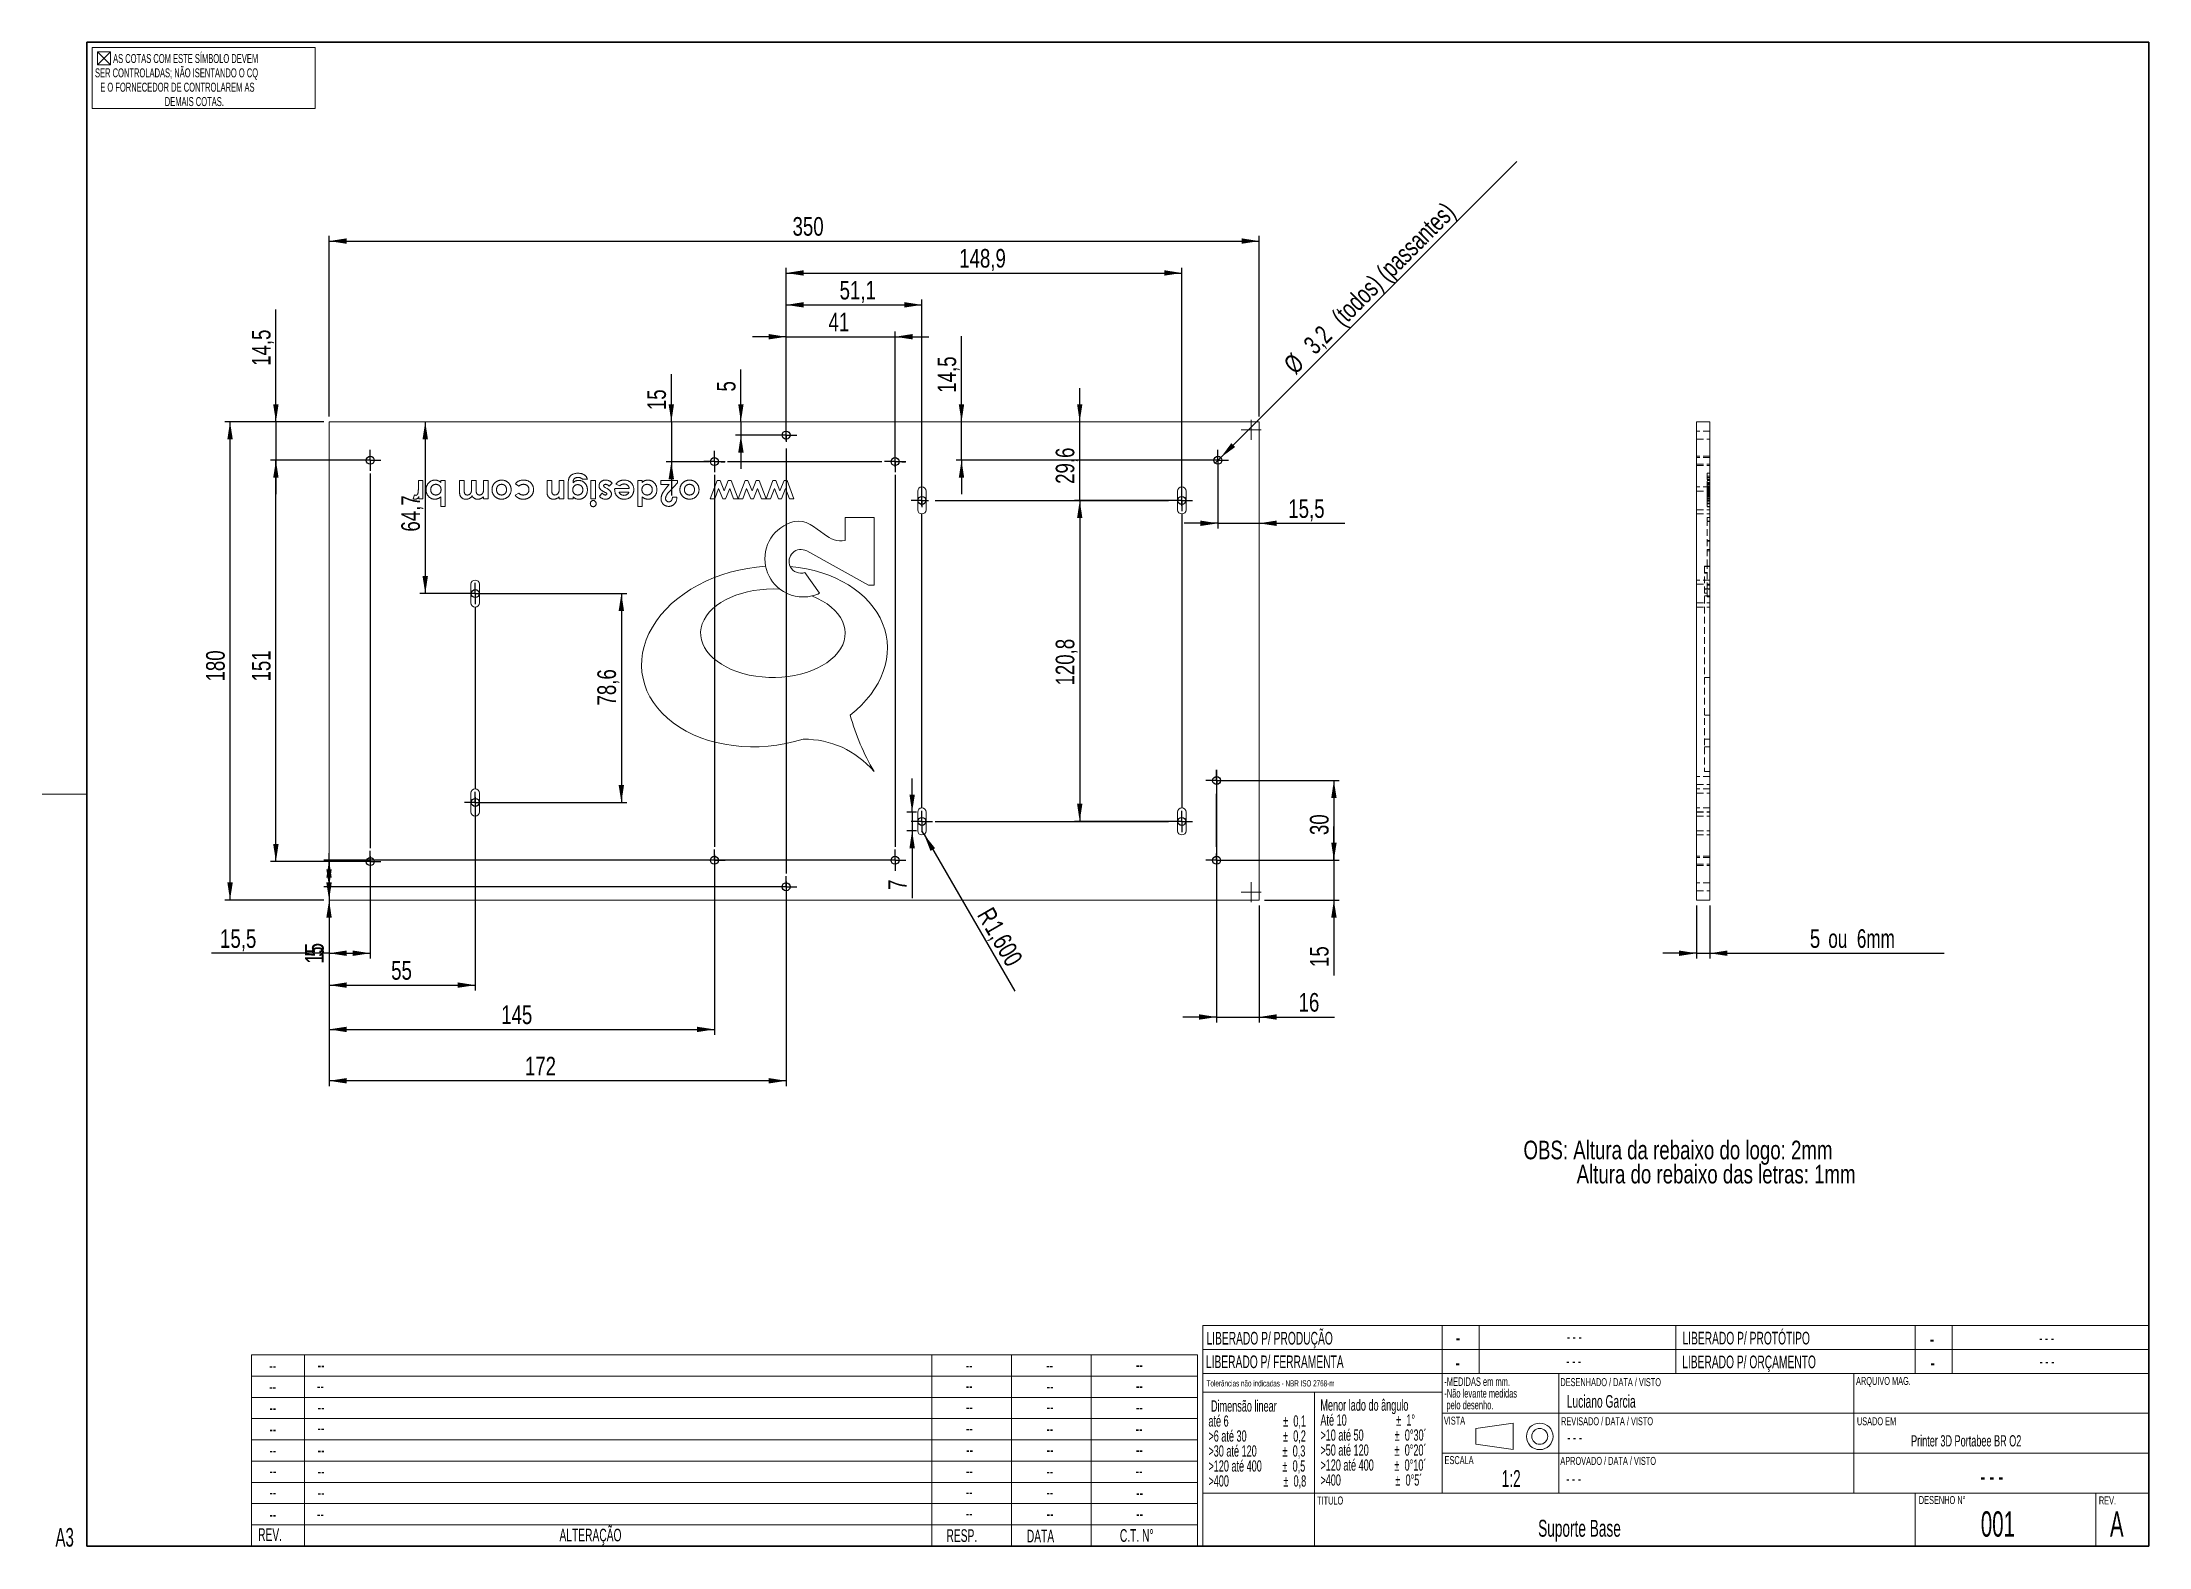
# Model space of a CAD drawing. Header units: millimetres. Extents: x 84 to 2066, y 33 to 1449.
import ezdxf

# ---------------------------------------------------------------- set-up
doc = ezdxf.new("R2010")
doc.units = ezdxf.units.MM
doc.linetypes.add('HIDDEN', pattern=[1.905, 1.27, -0.635])
doc.layers.add('COTAS', color=1, linetype='Continuous')
doc.styles.add('SLDTEXTSTYLE0', font='TXT', dxfattribs={"width": 0.75})
doc.styles.add('SLDTEXTSTYLE1', font='TXT', dxfattribs={"width": 0.605})
doc.styles.add('SLDTEXTSTYLE2', font='TXT', dxfattribs={"width": 0.563})
doc.styles.add('SLDTEXTSTYLE3', font='TXT', dxfattribs={"width": 0.6875})
doc.dimstyles.new('SLDDIMSTYLE0', dxfattribs={"dimtxt": 17.5, "dimasz": 16.51, "dimexe": 0, "dimexo": 0.0625, "dimgap": 4.375, "dimtad": 1, "dimtoh": 1, "dimdec": 1, "dimrnd": 1e-09, "dimzin": 12, "dimdsep": 46, "dimtxsty": 'SLDTEXTSTYLE0', "dimsah": 1, "dimcen": 0.09, "dimadec": 0, "dimazin": 0, "dimtfac": 1, "dimtdec": 1, "dimtmove": 0, "dimatfit": 3, "dimfxl": 1, "dimtolj": 1, "dimtzin": 12, "dimarcsym": 0})
doc.dimstyles.new('SLDDIMSTYLE1', dxfattribs={"dimtxt": 17.5, "dimasz": 16.51, "dimexe": 0, "dimexo": 0.0625, "dimgap": 4.375, "dimtad": 1, "dimtoh": 1, "dimdec": 1, "dimrnd": 1e-09, "dimzin": 12, "dimdsep": 46, "dimtxsty": 'SLDTEXTSTYLE0', "dimsah": 1, "dimcen": 0.09, "dimadec": 0, "dimazin": 0, "dimtfac": 1, "dimtdec": 1, "dimtofl": 0, "dimtmove": 0, "dimatfit": 3, "dimfxl": 1, "dimtolj": 1, "dimtzin": 12, "dimarcsym": 0})
doc.dimstyles.new('SLDDIMSTYLE2', dxfattribs={"dimtxt": 17.5, "dimasz": 16.51, "dimexe": 0, "dimexo": 0.0625, "dimgap": 4.375, "dimtad": 1, "dimtoh": 1, "dimdec": 1, "dimrnd": 1e-09, "dimzin": 12, "dimdsep": 46, "dimtxsty": 'SLDTEXTSTYLE0', "dimsah": 1, "dimcen": 0.09, "dimadec": 0, "dimazin": 0, "dimtfac": 1, "dimtdec": 1, "dimtofl": 0, "dimtmove": 0, "dimatfit": 3, "dimfxl": 1, "dimtolj": 1, "dimtzin": 12, "dimarcsym": 0})
doc.dimstyles.new('SLDDIMSTYLE3', dxfattribs={"dimtxt": 17.5, "dimasz": 16.51, "dimexe": 0, "dimexo": 0.0625, "dimgap": 4.375, "dimtad": 1, "dimtoh": 1, "dimrnd": 1e-09, "dimzin": 12, "dimdsep": 46, "dimtxsty": 'SLDTEXTSTYLE0', "dimsah": 1, "dimcen": 0.09, "dimadec": 0, "dimazin": 0, "dimtfac": 1, "dimtofl": 0, "dimtmove": 0, "dimatfit": 3, "dimfxl": 1, "dimtolj": 1, "dimtzin": 12, "dimarcsym": 0})
doc.dimstyles.new('SLDDIMSTYLE4', dxfattribs={"dimtxt": 17.5, "dimasz": 16.51, "dimexe": 0, "dimexo": 0.0625, "dimgap": 4.375, "dimtad": 1, "dimtoh": 1, "dimrnd": 1e-09, "dimzin": 12, "dimdsep": 46, "dimtxsty": 'SLDTEXTSTYLE0', "dimsah": 1, "dimcen": 0.09, "dimadec": 0, "dimazin": 0, "dimtfac": 1, "dimtofl": 0, "dimtmove": 0, "dimatfit": 3, "dimfxl": 1, "dimtolj": 1, "dimtzin": 12, "dimarcsym": 0})

msp = doc.modelspace()

# ---------------------------------------------------------------- texts
at = {"color": 7, "linetype": 'Continuous', "lineweight": 0, "ltscale": 5, "attachment_point": 1}
for s, insert, char_height, style in [('LIBERADO P/ PRODUÇÃO', (1179.869, 235.391), 11.90625, 'SLDTEXTSTYLE1'), ('LIBERADO P/ PROTÓTIPO', (1627.671, 235.476), 11.90625, 'SLDTEXTSTYLE1'), ('-', (1414.244, 238.163), 15.875, 'SLDTEXTSTYLE1'), ('- - -', (1518.941, 237.046), 11.9062, 'SLDTEXTSTYLE2'), ('-', (1860.169, 236.954), 15.875, 'SLDTEXTSTYLE1'), ('- - -', (1963.278, 235.799), 11.9062, 'SLDTEXTSTYLE2'), ('--', (298.209, 209.679), 11.9062, 'SLDTEXTSTYLE1'), ('--', (343.686, 210.179), 11.9062, 'SLDTEXTSTYLE1'), ('--', (953.337, 209.995), 11.9062, 'SLDTEXTSTYLE1'), ('--', (1029.072, 209.995), 11.9062, 'SLDTEXTSTYLE1'), ('--', (1113.469, 210.439), 11.9062, 'SLDTEXTSTYLE1'), ('LIBERADO P/ FERRAMENTA', (1179.351, 213.204), 11.90625, 'SLDTEXTSTYLE1'), ('-', (1414.165, 214.665), 15.875, 'SLDTEXTSTYLE1'), ('- - -', (1518.376, 214.119), 11.9062, 'SLDTEXTSTYLE2'), ('LIBERADO P/ ORÇAMENTO', (1627.428, 213.118), 11.90625, 'SLDTEXTSTYLE1'), ('-', (1860.86, 214.581), 15.875, 'SLDTEXTSTYLE1'), ('- - -', (1963.567, 213.725), 11.9062, 'SLDTEXTSTYLE2'), ('--', (298.143, 190.008), 11.9062, 'SLDTEXTSTYLE1'), ('--', (343.054, 190.59), 11.9062, 'SLDTEXTSTYLE1'), ('--', (953.337, 190.672), 11.9062, 'SLDTEXTSTYLE1'), ('--', (1029.516, 190.228), 11.9062, 'SLDTEXTSTYLE1'), ('--', (1113.469, 190.672), 11.9062, 'SLDTEXTSTYLE1'), ('Tolerâncias não indicadas - NBR ISO 2768-m', (1179.978, 189.931), 5.86515, 'SLDTEXTSTYLE1'), ('DESENHADO / DATA / VISTO', (1512.797, 191.866), 7.5, 'SLDTEXTSTYLE1'), ('ARQUIVO MAG.', (1790.929, 192.991), 7.5, 'SLDTEXTSTYLE1'), ('--', (298.235, 169.97), 11.9062, 'SLDTEXTSTYLE1'), ('--', (343.686, 170.369), 11.9062, 'SLDTEXTSTYLE1'), ('--', (953.559, 170.684), 11.9062, 'SLDTEXTSTYLE1'), ('--', (1029.516, 170.684), 11.9062, 'SLDTEXTSTYLE1'), ('--', (1113.469, 170.462), 11.9062, 'SLDTEXTSTYLE1'), ('Luciano Garcia', (1518.814, 175.981), 11.90625, 'SLDTEXTSTYLE1'), ('--', (298.29, 149.931), 11.9062, 'SLDTEXTSTYLE1'), ('--', (343.475, 150.99), 11.9062, 'SLDTEXTSTYLE1'), ('--', (953.559, 150.695), 11.9062, 'SLDTEXTSTYLE1'), ('--', (1029.294, 150.251), 11.9062, 'SLDTEXTSTYLE1'), ('--', (1113.246, 150.251), 11.9062, 'SLDTEXTSTYLE1'), ('VISTA', (1403.177, 155.683), 7.5, 'SLDTEXTSTYLE1'), ('REVISADO / DATA / VISTO', (1513.416, 155.085), 7.5, 'SLDTEXTSTYLE1'), ('USADO EM', (1791.774, 155.063), 7.5, 'SLDTEXTSTYLE1'), ('Printer 3D Portabee BR O2', (1842.713, 138.202), 10.58333, 'SLDTEXTSTYLE1'), ('--', (298.238, 129.971), 11.9062, 'SLDTEXTSTYLE1'), ('--', (343.686, 130.136), 11.9062, 'SLDTEXTSTYLE1'), ('--', (953.781, 130.484), 11.9062, 'SLDTEXTSTYLE1'), ('--', (1029.516, 130.484), 11.9062, 'SLDTEXTSTYLE1'), ('--', (1113.469, 130.484), 11.9062, 'SLDTEXTSTYLE1'), ('- - -', (1519.136, 142.232), 11.9062, 'SLDTEXTSTYLE2'), ('--', (298.317, 110.539), 11.9062, 'SLDTEXTSTYLE1'), ('--', (343.686, 110.336), 11.9062, 'SLDTEXTSTYLE1'), ('--', (953.559, 110.495), 11.9062, 'SLDTEXTSTYLE1'), ('--', (1029.294, 110.273), 11.9062, 'SLDTEXTSTYLE1'), ('--', (1113.246, 110.495), 11.9062, 'SLDTEXTSTYLE1'), ('ESCALA', (1403.819, 118.5), 7.5, 'SLDTEXTSTYLE1'), ('1:2', (1457.593, 105.357), 15.875, 'SLDTEXTSTYLE1'), ('APROVADO / DATA / VISTO', (1512.743, 117.776), 7.5, 'SLDTEXTSTYLE1'), ('--', (298.238, 90.526), 11.9062, 'SLDTEXTSTYLE1'), ('--', (343.686, 90.115), 11.9062, 'SLDTEXTSTYLE1'), ('--', (953.337, 90.729), 11.9062, 'SLDTEXTSTYLE1'), ('--', (1029.294, 90.507), 11.9062, 'SLDTEXTSTYLE1'), ('--', (1113.691, 90.063), 11.9062, 'SLDTEXTSTYLE1'), ('TITULO', (1283.858, 80.498), 7.5, 'SLDTEXTSTYLE1'), ('- - -', (1518.275, 103.306), 11.9062, 'SLDTEXTSTYLE2'), ('DESENHO N°', (1850.034, 80.946), 7.5, 'SLDTEXTSTYLE1'), ('- - -', (1907.871, 108.9), 18.5208, 'SLDTEXTSTYLE2'), ('REV.', (2019.405, 80.579), 7.5, 'SLDTEXTSTYLE1'), ('--', (298.275, 69.614), 11.9062, 'SLDTEXTSTYLE1'), ('--', (343.054, 70.104), 11.9062, 'SLDTEXTSTYLE1'), ('--', (953.337, 70.74), 11.9062, 'SLDTEXTSTYLE1'), ('--', (1029.516, 70.296), 11.9062, 'SLDTEXTSTYLE1'), ('--', (1113.691, 70.296), 11.9062, 'SLDTEXTSTYLE1'), ('001', (1908.328, 66.56), 23.8125, 'SLDTEXTSTYLE1'), ('A', (2029.824, 66.421), 23.812, 'SLDTEXTSTYLE1'), ('A3', (96.991, 50.896), 17.5, 'SLDTEXTSTYLE1'), ('REV.', (287.631, 50.652), 11.9062, 'SLDTEXTSTYLE1'), ('ALTERAÇÃO', (571.159, 50.219), 11.9062, 'SLDTEXTSTYLE1'), ('RESP.', (935.234, 49.701), 11.9062, 'SLDTEXTSTYLE1'), ('DATA', (1010.849, 49.244), 11.9062, 'SLDTEXTSTYLE1'), ('C.T. N°', (1098.376, 49.802), 11.9062, 'SLDTEXTSTYLE1'), ('Suporte Base', (1491.862, 58.577), 15.875, 'SLDTEXTSTYLE1')]:
    msp.add_mtext(s, dxfattribs=dict(at, insert=insert, char_height=char_height, style=style))

# ---------------------------------------------------------------- blocks, each defined once
blk = doc.blocks.new('SW_NOTE_0')
at = {"layer": 'COTAS', "color": 0, "ltscale": 5, "char_height": 17.5, "attachment_point": 1, "style": 'SLDTEXTSTYLE0'}
for s, insert in [('OBS: Altura da rebaixo do logo: 2mm', (0, 22.6)), ('Altura do rebaixo das letras: 1mm', (50, -0.1))]:
    blk.add_mtext(s, dxfattribs=dict(at, insert=insert))
blk = doc.blocks.new('SW_NOTE_1')
at = {"color": 0, "linetype": 'Continuous', "lineweight": 0, "ltscale": 5, "char_height": 8, "attachment_point": 1, "style": 'SLDTEXTSTYLE1'}
for s, insert in [('-MEDIDAS em mm.', (0, 10.3)), ('-Não levante medidas', (0, -0.7)), (' pelo desenho.', (0, -11.7))]:
    blk.add_mtext(s, dxfattribs=dict(at, insert=insert))
blk = doc.blocks.new('SW_NOTE_2')
at = {"color": 0, "linetype": 'Continuous', "lineweight": 0, "ltscale": 5, "attachment_point": 1, "style": 'SLDTEXTSTYLE1'}
for s, insert, char_height in [('Até 10            ', (0, -0.5), 10.583), ('Menor lado do ângulo', (0, 13.6), 10.583), ('>10 até 50     ', (0, -14.6), 10.583), ('%%p', (69.8, -14.6), 10.58), ('%%p', (71.3, -0.5), 10.58), ('0°30´', (79.4, -14.6), 10.58), ('1°', (80.9, -0.5), 10.58), ('>50 até 120   ', (0, -28.7), 10.583), ('%%p', (69.7, -28.7), 10.58), ('0°20´', (79.3, -28.7), 10.58), ('>120 até 400 ', (0, -42.8), 10.583), ('>400              ', (0, -56.9), 10.583), ('%%p', (69.6, -42.8), 10.58), ('%%p', (70.5, -56.9), 10.58), ('0°10´', (79.2, -42.8), 10.58), ('0°5´', (80.1, -56.9), 10.58)]:
    blk.add_mtext(s, dxfattribs=dict(at, insert=insert, char_height=char_height))
blk = doc.blocks.new('SW_NOTE_3')
at = {"color": 0, "linetype": 'Continuous', "lineweight": 0, "ltscale": 5, "attachment_point": 1, "style": 'SLDTEXTSTYLE1'}
for s, insert, char_height in [('até 6              ', (0, -0.5), 10.583), (' Dimensão linear', (0, 13.6), 10.583), ('>6 até 30       ', (0, -14.6), 10.583), ('%%p', (70.2, -14.6), 10.58), ('%%p', (70.3, -0.5), 10.58), ('0,2', (79.8, -14.6), 10.58), ('0,1', (79.9, -0.5), 10.58), ('>30 até 120   ', (0, -28.7), 10.583), ('%%p', (69.7, -28.7), 10.58), ('0,3', (79.3, -28.7), 10.58), ('>120 até 400 ', (0, -42.8), 10.583), ('>400              ', (0, -56.9), 10.583), ('%%p', (69.6, -42.8), 10.58), ('%%p', (70.5, -56.9), 10.58), ('0,5', (79.2, -42.8), 10.58), ('0,8', (80.1, -56.9), 10.58)]:
    blk.add_mtext(s, dxfattribs=dict(at, insert=insert, char_height=char_height))
blk = doc.blocks.new('SW_NOTE_4')
at = {"color": 0, "linetype": 'Continuous', "lineweight": 0, "ltscale": 5, "char_height": 8.5, "attachment_point": 1, "style": 'SLDTEXTSTYLE1'}
for s, insert in [('        AS COTAS COM ESTE SÍMBOLO DEVEM', (0, 11)), (' SER CONTROLADAS; NÃO ISENTANDO O CQ ', (-3.2, -2.5)), ('E O FORNECEDOR DE CONTROLAREM AS ', (3.7, -16)), ('DEMAIS COTAS.', (64.4, -29.5))]:
    blk.add_mtext(s, dxfattribs=dict(at, insert=insert))
blk = doc.blocks.new('*D6')
at = {"layer": 'COTAS', "ltscale": 5}
for q in [(1471.9, 1336.6), (1188, 1052.7)]:
    blk.add_line((1193.3, 1058), q, dxfattribs=at)
blk.add_solid([(1193.3, 1058), (1206.8, 1067.9), (1203.2, 1071.5)], dxfattribs=at)
at = {"layer": 'COTAS', "ltscale": 5, "char_height": 17.5, "attachment_point": 1, "rotation": 45, "style": 'SLDTEXTSTYLE0'}
for s, insert in [(' (todos) (passantes)', (1292.5, 1189.2)), ('3,2', (1269.7, 1166.3)), ('%%c', (1251, 1147.7))]:
    blk.add_mtext(s, dxfattribs=dict(at, insert=insert))
blk = doc.blocks.new('*D7')
at = {"layer": 'COTAS', "ltscale": 5}
for p, q in [((354.4, 1096.6), (354.4, 1266.6)), ((354.4, 1261.6), (1229.4, 1261.6)), ((1229.4, 1096.6), (1229.4, 1266.6))]:
    blk.add_line(p, q, dxfattribs=at)
for points in [[(354.4, 1261.6), (370.9, 1259.1), (370.9, 1264.2)], [(1229.4, 1261.6), (1212.9, 1264.2), (1212.9, 1259.1)]]:
    blk.add_solid(points, dxfattribs=at)
at = {"layer": 'COTAS', "ltscale": 5, "insert": (790.4, 1284.2), "char_height": 17.5, "attachment_point": 1, "style": 'SLDTEXTSTYLE0'}
blk.add_mtext('350', dxfattribs=at)
blk = doc.blocks.new('*D8')
at = {"layer": 'COTAS', "ltscale": 5}
for p, q in [((349.4, 1091.6), (256.2, 1091.6)), ((261.2, 641.6), (261.2, 1091.6)), ((349.4, 641.6), (256.2, 641.6))]:
    blk.add_line(p, q, dxfattribs=at)
for points in [[(261.2, 1091.6), (258.7, 1075.1), (263.8, 1075.1)], [(261.2, 641.6), (263.8, 658.2), (258.7, 658.2)]]:
    blk.add_solid(points, dxfattribs=at)
at = {"layer": 'COTAS', "ltscale": 5, "insert": (238.7, 847.3), "char_height": 17.5, "attachment_point": 1, "rotation": 90, "style": 'SLDTEXTSTYLE0'}
blk.add_mtext('180', dxfattribs=at)
blk = doc.blocks.new('*D9')
at = {"layer": 'COTAS', "ltscale": 5}
for p, q in [((393.1, 682.9), (393.1, 586.6)), ((354.4, 636.6), (354.4, 586.6)), ((354.4, 591.6), (243.8, 591.6)), ((354.4, 591.6), (393.1, 591.6))]:
    blk.add_line(p, q, dxfattribs=at)
for points in [[(354.4, 591.6), (370.9, 589.1), (370.9, 594.2)], [(393.1, 591.6), (376.6, 594.2), (376.6, 589.1)]]:
    blk.add_solid(points, dxfattribs=at)
at = {"layer": 'COTAS', "ltscale": 5, "insert": (251.8, 614.2), "char_height": 17.5, "attachment_point": 1, "style": 'SLDTEXTSTYLE0'}
blk.add_mtext('15,5', dxfattribs=at)
blk = doc.blocks.new('*D10')
at = {"layer": 'COTAS', "ltscale": 5}
for p, q in [((491.9, 738.5), (491.9, 556.6)), ((354.4, 636.6), (354.4, 556.6)), ((354.4, 561.6), (491.9, 561.6))]:
    blk.add_line(p, q, dxfattribs=at)
for points in [[(354.4, 561.6), (370.9, 559.1), (370.9, 564.2)], [(491.9, 561.6), (475.4, 564.2), (475.4, 559.1)]]:
    blk.add_solid(points, dxfattribs=at)
at = {"layer": 'COTAS', "ltscale": 5, "insert": (412.8, 584.2), "char_height": 17.5, "attachment_point": 1, "style": 'SLDTEXTSTYLE0'}
blk.add_mtext('55', dxfattribs=at)
blk = doc.blocks.new('*D11')
at = {"layer": 'COTAS', "ltscale": 5}
for p, q in [((716.9, 684.1), (716.9, 515)), ((354.4, 636.6), (354.4, 515)), ((354.4, 520), (716.9, 520))]:
    blk.add_line(p, q, dxfattribs=at)
for points in [[(354.4, 520), (370.9, 517.4), (370.9, 522.5)], [(716.9, 520), (700.4, 522.5), (700.4, 517.4)]]:
    blk.add_solid(points, dxfattribs=at)
at = {"layer": 'COTAS', "ltscale": 5, "insert": (516.3, 542.5), "char_height": 17.5, "attachment_point": 1, "style": 'SLDTEXTSTYLE0'}
blk.add_mtext('145', dxfattribs=at)
blk = doc.blocks.new('*D12')
at = {"layer": 'COTAS', "ltscale": 5}
for p, q in [((784.4, 659.1), (784.4, 466.6)), ((354.4, 636.6), (354.4, 466.6)), ((784.4, 471.6), (354.4, 471.6))]:
    blk.add_line(p, q, dxfattribs=at)
for points in [[(354.4, 471.6), (370.9, 469.1), (370.9, 474.2)], [(784.4, 471.6), (767.9, 474.2), (767.9, 469.1)]]:
    blk.add_solid(points, dxfattribs=at)
at = {"layer": 'COTAS', "ltscale": 5, "insert": (538.6, 494.2), "char_height": 17.5, "attachment_point": 1, "style": 'SLDTEXTSTYLE0'}
blk.add_mtext('172', dxfattribs=at)
blk = doc.blocks.new('*D13')
at = {"layer": 'COTAS', "ltscale": 5}
for p, q in [((784.4, 1074.1), (784.4, 1206.6)), ((784.4, 1201.6), (912.1, 1201.6)), ((912.1, 1012.6), (912.1, 1206.6))]:
    blk.add_line(p, q, dxfattribs=at)
for points in [[(784.4, 1201.6), (800.9, 1199.1), (800.9, 1204.2)], [(912.1, 1201.6), (895.6, 1204.2), (895.6, 1199.1)]]:
    blk.add_solid(points, dxfattribs=at)
at = {"layer": 'COTAS', "ltscale": 5, "insert": (834.7, 1224.2), "char_height": 17.5, "attachment_point": 1, "style": 'SLDTEXTSTYLE0'}
blk.add_mtext('51,1', dxfattribs=at)
blk = doc.blocks.new('*D14')
at = {"layer": 'COTAS', "ltscale": 5}
for p, q in [((784.4, 1171.6), (752.6, 1171.6)), ((784.4, 1074.1), (784.4, 1176.6)), ((784.4, 1171.6), (886.9, 1171.6)), ((886.9, 1049.1), (886.9, 1176.6)), ((886.9, 1171.6), (918.6, 1171.6))]:
    blk.add_line(p, q, dxfattribs=at)
for points in [[(784.4, 1171.6), (767.9, 1174.2), (767.9, 1169.1)], [(886.9, 1171.6), (903.4, 1169.1), (903.4, 1174.2)]]:
    blk.add_solid(points, dxfattribs=at)
at = {"layer": 'COTAS', "ltscale": 5, "insert": (824.2, 1194.2), "char_height": 17.5, "attachment_point": 1, "style": 'SLDTEXTSTYLE0'}
blk.add_mtext('41', dxfattribs=at)
blk = doc.blocks.new('*D15')
at = {"layer": 'COTAS', "ltscale": 5}
for p, q in [((784.4, 1074.1), (784.4, 1236.6)), ((784.4, 1231.6), (1156.6, 1231.6)), ((1156.6, 1012.6), (1156.6, 1236.6))]:
    blk.add_line(p, q, dxfattribs=at)
for points in [[(784.4, 1231.6), (800.9, 1229.1), (800.9, 1234.2)], [(1156.6, 1231.6), (1140.1, 1234.2), (1140.1, 1229.1)]]:
    blk.add_solid(points, dxfattribs=at)
at = {"layer": 'COTAS', "ltscale": 5, "insert": (947.2, 1254.2), "char_height": 17.5, "attachment_point": 1, "style": 'SLDTEXTSTYLE0'}
blk.add_mtext('148,9', dxfattribs=at)
blk = doc.blocks.new('*D16')
at = {"layer": 'COTAS', "ltscale": 5}
for p, q in [((1190.6, 1050.4), (1190.6, 991.1)), ((1190.6, 996.1), (1158.9, 996.1)), ((1190.6, 996.1), (1229.4, 996.1)), ((1229.4, 996.1), (1309.9, 996.1))]:
    blk.add_line(p, q, dxfattribs=at)
for points in [[(1190.6, 996.1), (1174.1, 998.7), (1174.1, 993.6)], [(1229.4, 996.1), (1245.9, 993.6), (1245.9, 998.7)]]:
    blk.add_solid(points, dxfattribs=at)
at = {"layer": 'COTAS', "ltscale": 5, "insert": (1256.8, 1018.7), "char_height": 17.5, "attachment_point": 1, "style": 'SLDTEXTSTYLE0'}
blk.add_mtext('15,5', dxfattribs=at)
blk = doc.blocks.new('*D17')
at = {"layer": 'COTAS', "ltscale": 5}
for p, q in [((1189.4, 749.1), (1189.4, 526.6)), ((1229.4, 636.6), (1229.4, 526.6)), ((1189.4, 531.6), (1157.6, 531.6)), ((1189.4, 531.6), (1229.4, 531.6)), ((1229.4, 531.6), (1300.3, 531.6))]:
    blk.add_line(p, q, dxfattribs=at)
for points in [[(1189.4, 531.6), (1172.9, 534.2), (1172.9, 529.1)], [(1229.4, 531.6), (1245.9, 529.1), (1245.9, 534.2)]]:
    blk.add_solid(points, dxfattribs=at)
at = {"layer": 'COTAS', "ltscale": 5, "insert": (1266.5, 554.2), "char_height": 17.5, "attachment_point": 1, "style": 'SLDTEXTSTYLE0'}
blk.add_mtext('16', dxfattribs=at)
blk = doc.blocks.new('*D18')
at = {"layer": 'COTAS', "ltscale": 5}
for p, q in [((304.4, 1091.6), (304.4, 1197.3)), ((349.4, 1091.6), (299.4, 1091.6)), ((304.4, 1091.6), (304.4, 1055.4)), ((388.1, 1055.4), (299.4, 1055.4)), ((304.4, 1055.4), (304.4, 1023.6))]:
    blk.add_line(p, q, dxfattribs=at)
for points in [[(304.4, 1091.6), (306.9, 1108.2), (301.8, 1108.2)], [(304.4, 1055.4), (301.8, 1038.9), (306.9, 1038.9)]]:
    blk.add_solid(points, dxfattribs=at)
at = {"layer": 'COTAS', "ltscale": 5, "insert": (281.8, 1144.2), "char_height": 17.5, "attachment_point": 1, "rotation": 90, "style": 'SLDTEXTSTYLE0'}
blk.add_mtext('14,5', dxfattribs=at)
blk = doc.blocks.new('*D19')
at = {"layer": 'COTAS', "ltscale": 5}
for p, q in [((388.1, 1055.4), (299.4, 1055.4)), ((304.4, 677.9), (304.4, 1055.4)), ((388.1, 677.9), (299.4, 677.9))]:
    blk.add_line(p, q, dxfattribs=at)
for points in [[(304.4, 1055.4), (301.8, 1038.9), (306.9, 1038.9)], [(304.4, 677.9), (306.9, 694.4), (301.8, 694.4)]]:
    blk.add_solid(points, dxfattribs=at)
at = {"layer": 'COTAS', "ltscale": 5, "insert": (281.8, 847.3), "char_height": 17.5, "attachment_point": 1, "rotation": 90, "style": 'SLDTEXTSTYLE0'}
blk.add_mtext('151', dxfattribs=at)
blk = doc.blocks.new('*D20')
at = {"layer": 'COTAS', "ltscale": 5}
for p, q in [((444.9, 1091.6), (444.9, 930)), ((486.9, 930), (439.9, 930))]:
    blk.add_line(p, q, dxfattribs=at)
for points in [[(444.9, 1091.6), (442.3, 1075.1), (447.4, 1075.1)], [(444.9, 930), (447.4, 946.5), (442.3, 946.5)]]:
    blk.add_solid(points, dxfattribs=at)
at = {"layer": 'COTAS', "ltscale": 5, "insert": (422.3, 988.3), "char_height": 17.5, "attachment_point": 1, "rotation": 90, "style": 'SLDTEXTSTYLE0'}
blk.add_mtext('64,7', dxfattribs=at)
blk = doc.blocks.new('*D21')
at = {"layer": 'COTAS', "ltscale": 5}
for p, q in [((496.9, 930), (634.4, 930)), ((629.4, 930), (629.4, 733.5)), ((496.9, 733.5), (634.4, 733.5))]:
    blk.add_line(p, q, dxfattribs=at)
for points in [[(629.4, 930), (626.8, 913.5), (631.9, 913.5)], [(629.4, 733.5), (631.9, 750), (626.8, 750)]]:
    blk.add_solid(points, dxfattribs=at)
at = {"layer": 'COTAS', "ltscale": 5, "insert": (606.8, 824.7), "char_height": 17.5, "attachment_point": 1, "rotation": 90, "style": 'SLDTEXTSTYLE0'}
blk.add_mtext('78,6', dxfattribs=at)
blk = doc.blocks.new('*D22')
at = {"layer": 'COTAS', "ltscale": 5}
for p, q in [((676.4, 1091.6), (676.4, 1136.4)), ((676.4, 1091.6), (676.4, 1054.1)), ((711.9, 1054.1), (671.4, 1054.1)), ((676.4, 1054.1), (676.4, 1022.4))]:
    blk.add_line(p, q, dxfattribs=at)
for points in [[(676.4, 1091.6), (678.9, 1108.2), (673.8, 1108.2)], [(676.4, 1054.1), (673.8, 1037.6), (678.9, 1037.6)]]:
    blk.add_solid(points, dxfattribs=at)
at = {"layer": 'COTAS', "ltscale": 5, "insert": (653.8, 1102.6), "char_height": 17.5, "attachment_point": 1, "rotation": 90, "style": 'SLDTEXTSTYLE0'}
blk.add_mtext('15', dxfattribs=at)
blk = doc.blocks.new('*D23')
at = {"layer": 'COTAS', "ltscale": 5}
for p, q in [((741.8, 1091.6), (741.8, 1140.9)), ((741.8, 1091.6), (741.8, 1079.1)), ((779.4, 1079.1), (736.8, 1079.1)), ((741.8, 1079.1), (741.8, 1047.4))]:
    blk.add_line(p, q, dxfattribs=at)
for points in [[(741.8, 1091.6), (744.4, 1108.2), (739.3, 1108.2)], [(741.8, 1079.1), (739.3, 1062.6), (744.4, 1062.6)]]:
    blk.add_solid(points, dxfattribs=at)
at = {"layer": 'COTAS', "ltscale": 5, "insert": (719.3, 1120.1), "char_height": 17.5, "attachment_point": 1, "rotation": 90, "style": 'SLDTEXTSTYLE0'}
blk.add_mtext('5', dxfattribs=at)
blk = doc.blocks.new('*D24')
at = {"layer": 'COTAS', "ltscale": 5}
for p, q in [((1060.6, 1091.6), (1060.6, 1123.4)), ((1060.6, 1017.6), (1060.6, 1091.6)), ((1151.6, 1017.6), (1055.6, 1017.6)), ((1060.6, 1017.6), (1060.6, 985.9))]:
    blk.add_line(p, q, dxfattribs=at)
for points in [[(1060.6, 1091.6), (1063.1, 1108.2), (1058.1, 1108.2)], [(1060.6, 1017.6), (1058.1, 1001.1), (1063.1, 1001.1)]]:
    blk.add_solid(points, dxfattribs=at)
at = {"layer": 'COTAS', "ltscale": 5, "insert": (1038, 1033.2), "char_height": 17.5, "attachment_point": 1, "rotation": 90, "style": 'SLDTEXTSTYLE0'}
blk.add_mtext('29,6', dxfattribs=at)
blk = doc.blocks.new('*D25')
at = {"layer": 'COTAS', "ltscale": 5}
for p, q in [((1151.6, 1017.6), (1055.6, 1017.6)), ((1060.6, 1017.6), (1060.6, 715.6)), ((1151.6, 715.6), (1055.6, 715.6))]:
    blk.add_line(p, q, dxfattribs=at)
for points in [[(1060.6, 1017.6), (1058.1, 1001.1), (1063.1, 1001.1)], [(1060.6, 715.6), (1063.1, 732.2), (1058.1, 732.2)]]:
    blk.add_solid(points, dxfattribs=at)
at = {"layer": 'COTAS', "ltscale": 5, "insert": (1038, 843.5), "char_height": 17.5, "attachment_point": 1, "rotation": 90, "style": 'SLDTEXTSTYLE0'}
blk.add_mtext('120,8', dxfattribs=at)
blk = doc.blocks.new('*D26')
at = {"layer": 'COTAS', "ltscale": 5}
for p, q in [((354.4, 654.1), (354.4, 685.9)), ((779.4, 654.1), (349.4, 654.1)), ((354.4, 654.1), (354.4, 641.6)), ((354.4, 641.6), (354.4, 580.3))]:
    blk.add_line(p, q, dxfattribs=at)
for points in [[(354.4, 654.1), (356.9, 670.7), (351.8, 670.7)], [(354.4, 641.6), (351.8, 625.1), (356.9, 625.1)]]:
    blk.add_solid(points, dxfattribs=at)
at = {"layer": 'COTAS', "ltscale": 5, "insert": (331.8, 588.3), "char_height": 17.5, "attachment_point": 1, "rotation": 90, "style": 'SLDTEXTSTYLE0'}
blk.add_mtext('5', dxfattribs=at)
blk = doc.blocks.new('*D27')
at = {"layer": 'COTAS', "ltscale": 5}
for p, q in [((881.9, 679.1), (349.4, 679.1)), ((354.4, 679.1), (354.4, 641.6)), ((354.4, 641.6), (354.4, 573.9))]:
    blk.add_line(p, q, dxfattribs=at)
for points in [[(354.4, 679.1), (351.8, 662.6), (356.9, 662.6)], [(354.4, 641.6), (356.9, 658.2), (351.8, 658.2)]]:
    blk.add_solid(points, dxfattribs=at)
at = {"layer": 'COTAS', "ltscale": 5, "insert": (331.8, 581.8), "char_height": 17.5, "attachment_point": 1, "rotation": 90, "style": 'SLDTEXTSTYLE0'}
blk.add_mtext('15', dxfattribs=at)
blk = doc.blocks.new('*D28')
at = {"layer": 'COTAS', "ltscale": 5}
for p, q in [((1194.4, 754.1), (1304.7, 754.1)), ((1299.7, 754.1), (1299.7, 679.1)), ((1194.4, 679.1), (1304.7, 679.1))]:
    blk.add_line(p, q, dxfattribs=at)
for points in [[(1299.7, 754.1), (1297.2, 737.6), (1302.3, 737.6)], [(1299.7, 679.1), (1302.3, 695.7), (1297.2, 695.7)]]:
    blk.add_solid(points, dxfattribs=at)
at = {"layer": 'COTAS', "ltscale": 5, "insert": (1277.2, 702.8), "char_height": 17.5, "attachment_point": 1, "rotation": 90, "style": 'SLDTEXTSTYLE0'}
blk.add_mtext('30', dxfattribs=at)
blk = doc.blocks.new('*D29')
at = {"layer": 'COTAS', "ltscale": 5}
for p, q in [((1299.7, 679.1), (1299.7, 710.9)), ((1194.4, 679.1), (1304.7, 679.1)), ((1299.7, 679.1), (1299.7, 641.6)), ((1234.4, 641.6), (1304.7, 641.6)), ((1299.7, 641.6), (1299.7, 570.8))]:
    blk.add_line(p, q, dxfattribs=at)
for points in [[(1299.7, 679.1), (1302.3, 695.7), (1297.2, 695.7)], [(1299.7, 641.6), (1297.2, 625.1), (1302.3, 625.1)]]:
    blk.add_solid(points, dxfattribs=at)
at = {"layer": 'COTAS', "ltscale": 5, "insert": (1277.2, 578.7), "char_height": 17.5, "attachment_point": 1, "rotation": 90, "style": 'SLDTEXTSTYLE0'}
blk.add_mtext('15', dxfattribs=at)
blk = doc.blocks.new('*D30')
at = {"layer": 'COTAS', "ltscale": 5}
for p, q in [((949.4, 1091.6), (949.4, 1172.2)), ((949.4, 1055.4), (949.4, 1091.6)), ((1185.6, 1055.4), (944.4, 1055.4)), ((949.4, 1055.4), (949.4, 1023.6))]:
    blk.add_line(p, q, dxfattribs=at)
for points in [[(949.4, 1091.6), (951.9, 1108.2), (946.8, 1108.2)], [(949.4, 1055.4), (946.8, 1038.9), (951.9, 1038.9)]]:
    blk.add_solid(points, dxfattribs=at)
at = {"layer": 'COTAS', "ltscale": 5, "insert": (926.8, 1119), "char_height": 17.5, "attachment_point": 1, "rotation": 90, "style": 'SLDTEXTSTYLE0'}
blk.add_mtext('14,5', dxfattribs=at)
blk = doc.blocks.new('*D31')
at = {"layer": 'COTAS', "ltscale": 5}
for q in [(912.1, 706.9), (999.4, 555.8)]:
    blk.add_line((914.1, 703.4), q, dxfattribs=at)
blk.add_solid([(914.1, 703.4), (920.2, 687.9), (924.6, 690.4)], dxfattribs=at)
at = {"layer": 'COTAS', "ltscale": 5, "char_height": 17.5, "attachment_point": 1, "rotation": 300, "style": 'SLDTEXTSTYLE0'}
for s, insert in [('R', (978.7, 636.5)), ('1,600', (985.8, 624.3))]:
    blk.add_mtext(s, dxfattribs=dict(at, insert=insert))
blk = doc.blocks.new('*D32')
at = {"layer": 'COTAS', "ltscale": 5}
for p, q in [((902.9, 724.4), (902.9, 756.1)), ((907.1, 724.4), (897.9, 724.4)), ((902.9, 724.4), (902.9, 706.9)), ((907.1, 706.9), (897.9, 706.9)), ((902.9, 706.9), (902.9, 643.3))]:
    blk.add_line(p, q, dxfattribs=at)
for points in [[(902.9, 724.4), (905.5, 740.9), (900.4, 740.9)], [(902.9, 706.9), (900.4, 690.4), (905.5, 690.4)]]:
    blk.add_solid(points, dxfattribs=at)
at = {"layer": 'COTAS', "ltscale": 5, "insert": (880.4, 651.2), "char_height": 17.5, "attachment_point": 1, "rotation": 90, "style": 'SLDTEXTSTYLE0'}
blk.add_mtext('7', dxfattribs=at)
blk = doc.blocks.new('SW_CENTERMARKSYMBOL_0')
at = {"color": 0, "linetype": 'Continuous', "lineweight": 0, "ltscale": 5}
for p, q in [((-6.25, 0), (-9.375, 0)), ((0, 0), (-6.25, 0)), ((0, 6.25), (0, 9.375)), ((0, 0), (0, 6.25)), ((0, 0), (0, -6.25)), ((0, 0), (6.25, 0)), ((6.25, 0), (9.375, 0)), ((0, -6.25), (0, -9.375))]:
    blk.add_line(p, q, dxfattribs=at)
blk = doc.blocks.new('SW_CENTERMARKSYMBOL_1')
at = {"color": 0, "linetype": 'Continuous', "lineweight": 0, "ltscale": 5}
for p, q in [((-6.25, 0), (-9.375, 0)), ((0, 0), (-6.25, 0)), ((0, 6.25), (0, 9.375)), ((0, 0), (0, 6.25)), ((0, 0), (0, -6.25)), ((0, 0), (6.25, 0)), ((6.25, 0), (9.375, 0)), ((0, -6.25), (0, -9.375))]:
    blk.add_line(p, q, dxfattribs=at)
blk = doc.blocks.new('SW_CENTERMARKSYMBOL_2')
at = {"layer": 'COTAS', "color": 0, "ltscale": 5}
for p, q in [((-6.25, 0), (-10, 0)), ((0, 0), (-6.25, 0)), ((0, 6.25), (0, 10)), ((0, 0), (0, 6.25)), ((0, 0), (0, -6.25)), ((0, 0), (6.25, 0)), ((6.25, 0), (10, 0)), ((0, -6.25), (0, -10))]:
    blk.add_line(p, q, dxfattribs=at)
blk = doc.blocks.new('SW_CENTERMARKSYMBOL_3')
at = {"layer": 'COTAS', "color": 0, "ltscale": 5}
for p, q in [((-6.25, 0), (-10, 0)), ((0, 0), (-6.25, 0)), ((0, 6.25), (0, 10)), ((0, 0), (0, 6.25)), ((0, 0), (0, -6.25)), ((0, 0), (6.25, 0)), ((6.25, 0), (10, 0)), ((0, -6.25), (0, -10))]:
    blk.add_line(p, q, dxfattribs=at)
blk = doc.blocks.new('SW_CENTERMARKSYMBOL_4')
at = {"layer": 'COTAS', "color": 0, "ltscale": 5}
for p, q in [((-6.25, 0), (-10, 0)), ((0, 0), (-6.25, 0)), ((0, 6.25), (0, 10)), ((0, 0), (0, 6.25)), ((0, 0), (0, -6.25)), ((0, 0), (6.25, 0)), ((6.25, 0), (10, 0)), ((0, -6.25), (0, -10))]:
    blk.add_line(p, q, dxfattribs=at)
blk = doc.blocks.new('SW_CENTERMARKSYMBOL_5')
at = {"layer": 'COTAS', "color": 0, "ltscale": 5}
for p, q in [((-6.2, 0), (-10, 0)), ((0, 0), (-6.2, 0)), ((0, 6.2), (0, 10)), ((0, 0), (0, 6.2)), ((0, 0), (0, -6.2)), ((0, 0), (6.2, 0)), ((323.8, 5), (323.8, 8.7)), ((323.8, -1.2), (323.8, 5)), ((493.8, 5), (493.8, 8.7)), ((493.8, -1.2), (493.8, 5)), ((791.3, 0), (787.5, 0)), ((797.5, 0), (791.3, 0)), ((797.5, 6.2), (797.5, 10)), ((797.5, 0), (797.5, 6.2)), ((797.5, 0), (797.5, -6.2)), ((797.5, 0), (803.7, 0)), ((0, -6.2), (0, -10)), ((6.2, 0), (10, 0)), ((317.5, -1.2), (313.8, -1.2)), ((323.8, -1.2), (317.5, -1.2)), ((323.8, -1.2), (323.7, -7.5)), ((323.7, -7.5), (323.7, -11.2)), ((323.8, -1.2), (330, -1.3)), ((330, -1.3), (333.7, -1.3)), ((487.5, -1.2), (483.8, -1.2)), ((493.8, -1.2), (487.5, -1.2)), ((493.8, -1.2), (493.7, -7.5)), ((493.7, -7.5), (493.7, -11.2)), ((493.8, -1.2), (500, -1.3)), ((500, -1.3), (503.7, -1.3)), ((797.5, -6.2), (797.5, -10)), ((803.7, 0), (807.5, 0)), ((796.2, -301.2), (796.3, -295)), ((796.3, -295), (796.3, -291.3)), ((98.8, -315.7), (98.8, -311.9)), ((98.8, -321.9), (98.8, -315.7)), ((790, -301.2), (786.3, -301.2)), ((796.2, -301.2), (790, -301.2)), ((796.2, -301.2), (796.2, -307.5)), ((796.2, -301.2), (802.5, -301.3)), ((796.2, -307.5), (796.2, -311.2)), ((802.5, -301.3), (806.2, -301.3)), ((92.5, -321.9), (88.8, -321.9)), ((98.8, -321.9), (92.5, -321.9)), ((98.8, -321.9), (98.7, -328.2)), ((98.7, -328.2), (98.7, -331.9)), ((98.8, -321.9), (105, -321.9)), ((105, -321.9), (108.7, -322)), ((519, -333.5), (519, -329.8)), ((519, -339.8), (519, -333.5)), ((763.5, -333.5), (763.5, -329.8)), ((763.5, -339.8), (763.5, -333.5)), ((512.8, -339.7), (509, -339.7)), ((519, -339.8), (512.8, -339.7)), ((519, -339.8), (519, -346)), ((519, -339.8), (525.2, -339.8)), ((519, -346), (519, -349.7)), ((525.2, -339.8), (529, -339.8)), ((757.3, -339.7), (753.5, -339.7)), ((763.5, -339.8), (757.3, -339.7)), ((763.5, -339.8), (763.5, -346)), ((763.5, -339.8), (769.7, -339.8)), ((763.5, -346), (763.5, -349.7)), ((769.7, -339.8), (773.5, -339.8)), ((0, -371.3), (0, -367.5)), ((0, -377.5), (0, -371.3)), ((317.5, -376.2), (313.8, -376.2)), ((323.8, -376.2), (317.5, -376.2)), ((323.8, -376.2), (323.7, -382.5)), ((323.8, -370), (323.8, -366.3)), ((323.8, -376.2), (323.8, -370)), ((323.8, -376.2), (330, -376.3)), ((330, -376.3), (333.7, -376.3)), ((487.5, -376.2), (483.8, -376.2)), ((493.8, -376.2), (487.5, -376.2)), ((493.8, -376.2), (493.7, -382.5)), ((493.8, -370), (493.8, -366.3)), ((493.8, -376.2), (493.8, -370)), ((493.8, -376.2), (500, -376.3)), ((500, -376.3), (503.7, -376.3)), ((790, -376.2), (786.3, -376.2)), ((796.2, -376.2), (790, -376.2)), ((796.2, -376.2), (796.3, -370)), ((796.2, -376.2), (796.2, -382.5)), ((796.2, -376.2), (802.5, -376.3)), ((796.3, -370), (796.3, -366.3)), ((802.5, -376.3), (806.2, -376.3)), ((-6.2, -377.5), (-10, -377.5)), ((0, -377.5), (-6.2, -377.5)), ((0, -377.5), (0, -383.7)), ((0, -377.5), (6.2, -377.5)), ((0, -383.7), (0, -387.5)), ((6.2, -377.5), (10, -377.5)), ((323.7, -382.5), (323.7, -386.2)), ((391.2, -401.2), (391.3, -395)), ((391.3, -395), (391.3, -391.3)), ((493.7, -382.5), (493.7, -386.2)), ((796.2, -382.5), (796.2, -386.2)), ((385, -401.2), (381.3, -401.2)), ((391.2, -401.2), (385, -401.2)), ((391.2, -401.2), (391.2, -407.5)), ((391.2, -401.2), (397.5, -401.3)), ((391.2, -407.5), (391.2, -411.2)), ((397.5, -401.3), (401.2, -401.3))]:
    blk.add_line(p, q, dxfattribs=at)
blk = doc.blocks.new('SW_CENTERMARKSYMBOL_6')
at = {"layer": 'COTAS', "color": 0, "ltscale": 5}
for p, q in [((-6.25, 0), (-10, 0)), ((0, 0), (-6.25, 0)), ((0, 6.25), (0, 10)), ((0, 0), (0, 6.25)), ((0, 0), (0, -6.25)), ((0, 0), (6.25, 0)), ((12.5, 0), (232, 0)), ((244.5, 0), (238.25, 0)), ((244.5, 6.25), (244.5, 10)), ((244.5, 0), (244.5, 6.25)), ((244.5, 0), (244.5, -6.25)), ((244.5, 0), (250.75, 0)), ((250.75, 0), (254.5, 0)), ((0, -289.5), (0, -12.5)), ((244.5, -6.25), (244.5, -10)), ((0, -302), (0, -295.75)), ((244.5, -295.75), (244.5, -292)), ((244.5, -302), (244.5, -295.75)), ((-6.25, -302), (-10, -302)), ((0, -302), (-6.25, -302)), ((0, -302), (0, -308.25)), ((0, -302), (6.25, -302)), ((0, -308.25), (0, -312)), ((12.5, -302), (232, -302)), ((244.5, -302), (238.25, -302)), ((244.5, -302), (244.5, -308.25)), ((244.5, -302), (250.75, -302)), ((244.5, -308.25), (244.5, -312)), ((250.75, -302), (254.5, -302))]:
    blk.add_line(p, q, dxfattribs=at)
blk = doc.blocks.new('SW_CENTERMARKSYMBOL_7')
at = {"layer": 'COTAS', "color": 0, "ltscale": 5}
for p, q in [((385, 23.8), (381.2, 23.8)), ((391.2, 23.8), (385, 23.8)), ((391.2, 30), (391.2, 33.8)), ((391.2, 23.8), (391.2, 30)), ((391.2, 23.8), (397.5, 23.8)), ((391.2, 23.8), (391.2, 17.5)), ((397.5, 23.8), (401.2, 23.8)), ((-6.2, 0), (-10, 0)), ((0, 0), (-6.2, 0)), ((0, 6.2), (0, 10)), ((0, 0), (0, 6.2)), ((0, 0), (6.2, 0)), ((0, 0), (0, -6.2)), ((6.2, 0), (10, 0)), ((323.8, 5), (323.8, 8.8)), ((323.8, -1.2), (323.8, 5)), ((391.2, 11.2), (391.2, -388.8)), ((493.8, 5), (493.8, 8.8)), ((493.8, -1.2), (493.8, 5)), ((0, -12.5), (0, -365)), ((317.5, -1.2), (313.8, -1.2)), ((323.8, -1.2), (317.5, -1.2)), ((323.8, -1.2), (330, -1.2)), ((323.8, -1.2), (323.8, -7.5)), ((323.8, -13.8), (323.8, -363.8)), ((336.2, -1.2), (481.2, -1.2)), ((493.8, -1.2), (487.5, -1.2)), ((493.8, -1.2), (500, -1.2)), ((493.8, -1.2), (493.8, -7.5)), ((493.8, -7.5), (493.8, -11.2)), ((500, -1.2), (503.8, -1.2)), ((98.8, -119.2), (98.8, -115.4)), ((92.5, -125.4), (88.8, -125.4)), ((98.8, -125.4), (92.5, -125.4)), ((98.8, -125.4), (98.8, -119.2)), ((98.8, -125.4), (105, -125.4)), ((98.8, -125.4), (98.8, -131.7)), ((98.8, -137.9), (98.8, -309.4)), ((105, -125.4), (108.8, -125.4)), ((98.8, -321.9), (98.8, -315.7)), ((92.5, -321.9), (88.8, -321.9)), ((98.8, -321.9), (92.5, -321.9)), ((98.8, -321.9), (105, -321.9)), ((98.8, -321.9), (98.8, -328.2)), ((98.8, -328.2), (98.8, -331.9)), ((105, -321.9), (108.8, -321.9)), ((0, -377.5), (0, -371.2)), ((317.5, -376.2), (313.8, -376.2)), ((323.8, -376.2), (317.5, -376.2)), ((323.8, -376.2), (323.8, -370)), ((323.8, -376.2), (330, -376.2)), ((323.8, -376.2), (323.8, -382.5)), ((330, -376.2), (333.8, -376.2)), ((-6.2, -377.5), (-10, -377.5)), ((0, -377.5), (-6.2, -377.5)), ((0, -377.5), (6.2, -377.5)), ((0, -377.5), (0, -383.8)), ((0, -383.8), (0, -387.5)), ((6.2, -377.5), (10, -377.5)), ((323.8, -382.5), (323.8, -386.2)), ((391.2, -401.2), (391.2, -395)), ((385, -401.2), (381.2, -401.2)), ((391.2, -401.2), (385, -401.2)), ((391.2, -401.2), (397.5, -401.2)), ((391.2, -401.2), (391.2, -407.5)), ((391.2, -407.5), (391.2, -411.2)), ((397.5, -401.2), (401.2, -401.2))]:
    blk.add_line(p, q, dxfattribs=at)
blk = doc.blocks.new('SW_CENTERMARKSYMBOL_8')
at = {"layer": 'COTAS', "color": 0, "ltscale": 5}
for p, q in [((0, 381.25), (0, 385)), ((0, 375), (0, 381.25)), ((-6.25, 375), (-10, 375)), ((0, 375), (-6.25, 375)), ((0, 375), (0, 368.75)), ((0, 375), (6.25, 375)), ((0, 362.5), (0, 12.5)), ((6.25, 375), (10, 375)), ((-176.25, 0), (-180, 0)), ((-170, 0), (-176.25, 0)), ((-170, 6.25), (-170, 10)), ((-170, 0), (-170, 6.25)), ((-170, 0), (-170, -6.25)), ((-170, 0), (-163.75, 0)), ((-12.5, 0), (-157.5, 0)), ((0, 0), (-6.25, 0)), ((0, 0), (0, 6.25)), ((0, 0), (0, -6.25)), ((0, 0), (6.25, 0)), ((6.25, 0), (10, 0)), ((-170, -6.25), (-170, -10)), ((0, -6.25), (0, -10))]:
    blk.add_line(p, q, dxfattribs=at)
blk = doc.blocks.new('SW_CENTERMARKSYMBOL_9')
at = {"layer": 'COTAS', "color": 0, "ltscale": 5}
for p, q in [((-6.2, 0), (-10, 0)), ((0, 0), (-6.2, 0)), ((0, 6.2), (0, 10)), ((0, 0), (0, 6.2)), ((0, 0), (6.2, 0)), ((0, 0), (0, -6.2)), ((0, -6.2), (0, -10)), ((6.2, 0), (10, 0)), ((-1.2, -295), (-1.2, -291.3)), ((-1.2, -301.2), (-1.2, -295)), ((-7.5, -301.2), (-11.2, -301.2)), ((-1.2, -301.2), (-7.5, -301.2)), ((-1.2, -301.2), (-1.3, -307.5)), ((-1.3, -307.5), (-1.3, -311.2)), ((-1.2, -301.2), (5, -301.3)), ((5, -301.3), (8.7, -301.3))]:
    blk.add_line(p, q, dxfattribs=at)
blk = doc.blocks.new('SW_CENTERMARKSYMBOL_10')
at = {"layer": 'COTAS', "color": 0, "ltscale": 5}
for p, q in [((-6.2, 0), (-10, 0)), ((0, 0), (-6.2, 0)), ((0, 6.2), (0, 10)), ((0, 0), (0, 6.2)), ((0, 0), (6.2, 0)), ((0, 0), (0, -6.2)), ((0, -6.2), (0, -10)), ((6.2, 0), (10, 0)), ((-7.5, -376.2), (-11.2, -376.2)), ((-1.2, -376.2), (-7.5, -376.2)), ((-1.2, -376.2), (-1.3, -382.5)), ((-1.2, -370), (-1.2, -366.3)), ((-1.2, -376.2), (-1.2, -370)), ((-1.2, -376.2), (5, -376.3)), ((5, -376.3), (8.7, -376.3)), ((-1.3, -382.5), (-1.3, -386.2))]:
    blk.add_line(p, q, dxfattribs=at)
blk = doc.blocks.new('SW_CENTERMARKSYMBOL_11')
at = {"layer": 'COTAS', "color": 0, "ltscale": 5}
for p, q in [((-6.25, 0), (-10, 0)), ((0, 0), (-6.25, 0)), ((0, 6.25), (0, 10)), ((0, 0), (0, 6.25)), ((0, 0), (6.25, 0)), ((0, 0), (0, -6.25)), ((6.25, 0), (10, 0)), ((0, -12.5), (0, -289.5)), ((0, -302), (0, -295.75)), ((-6.25, -302), (-10, -302)), ((0, -302), (-6.25, -302)), ((0, -302), (6.25, -302)), ((0, -302), (0, -308.25)), ((0, -308.25), (0, -312)), ((6.25, -302), (10, -302))]:
    blk.add_line(p, q, dxfattribs=at)
blk = doc.blocks.new('SW_CENTERMARKSYMBOL_12')
at = {"layer": 'COTAS', "color": 0, "ltscale": 5}
for p, q in [((0, 81.25), (0, 85)), ((0, 75), (0, 81.25)), ((-6.25, 75), (-10, 75)), ((0, 75), (-6.25, 75)), ((0, 75), (0, 68.75)), ((0, 75), (6.25, 75)), ((0, 12.5), (0, 62.5)), ((6.25, 75), (10, 75)), ((-6.25, 0), (-10, 0)), ((0, 0), (-6.25, 0)), ((0, 0), (0, 6.25)), ((0, 0), (0, -6.25)), ((0, 0), (6.25, 0)), ((6.25, 0), (10, 0)), ((0, -6.25), (0, -10))]:
    blk.add_line(p, q, dxfattribs=at)
blk = doc.blocks.new('*D46')
at = {"layer": 'COTAS', "ltscale": 5}
for p, q in [((1640.9, 636.6), (1640.9, 586.6)), ((1653.4, 636.6), (1653.4, 586.6)), ((1640.9, 591.6), (1609.2, 591.6)), ((1640.9, 591.6), (1653.4, 591.6)), ((1653.4, 591.6), (1873.9, 591.6))]:
    blk.add_line(p, q, dxfattribs=at)
for points in [[(1640.9, 591.6), (1624.4, 594.2), (1624.4, 589.1)], [(1653.4, 591.6), (1670, 589.1), (1670, 594.2)]]:
    blk.add_solid(points, dxfattribs=at)
at = {"layer": 'COTAS', "ltscale": 5, "char_height": 17.5, "attachment_point": 1}
for s, insert, style in [(' ou  6mm', (1760.4, 614.2), 'SLDTEXTSTYLE3'), ('5', (1747.5, 614.2), 'SLDTEXTSTYLE0')]:
    blk.add_mtext(s, dxfattribs=dict(at, insert=insert, style=style))

# ---------------------------------------------------------------- dimensions: what is measured, and where the dimension line sits
at = {"layer": 'COTAS', "ltscale": 5}
dim = msp.add_diameter_dim_2p(p1=(1187.988, 1052.739), p2=(1193.291, 1058.043), text='<> (todos) (passantes)', dimstyle='SLDDIMSTYLE0', dxfattribs=at)
dim.commit()
dim.dimension.update_dxf_attribs({"geometry": '*D6', "text_midpoint": (1366.889, 1231.641), "dimtype": 163})
for base, p1, p2, dimstyle, picture, middle in [((1229.389, 1261.641), (354.389, 1091.641), (1229.389, 1091.641), 'SLDDIMSTYLE1', '*D7', (809.758, 1261.641)), ((1156.639301957, 1231.640868854), (784.389301957, 1069.140868854), (1156.639301957, 1007.640868854), 'SLDDIMSTYLE1', '*D15', (976.286507279, 1231.640868854)), ((912.139301957, 1201.640868854), (784.389301957, 1069.140868854), (912.139301957, 1007.640868854), 'SLDDIMSTYLE1', '*D13', (857.310436813, 1201.640868854)), ((886.889, 1171.641), (784.389, 1069.141), (886.889, 1044.141), 'SLDDIMSTYLE2', '*D14', (837.105, 1171.641)), ((1229.389301957, 996.117815626), (1190.639301957, 1055.390868854), (1229.389301957, 1091.640868854), 'SLDDIMSTYLE2', '*D16', (1279.389301957, 996.117815626)), ((1229.389, 531.641), (1189.389, 754.141), (1229.389, 641.641), 'SLDDIMSTYLE2', '*D17', (1279.389, 531.641)), ((491.889, 561.641), (354.389, 641.641), (491.889, 743.471), 'SLDDIMSTYLE1', '*D10', (425.709, 561.641)), ((393.139301956, 591.640868854), (354.389301956, 641.640868854), (393.139301956, 687.890868854), 'SLDDIMSTYLE1', '*D9', (274.389301956, 591.640868854)), ((716.889, 519.963), (354.389, 641.641), (716.889, 689.141), 'SLDDIMSTYLE1', '*D11', (535.639, 519.963)), ((354.389, 471.641), (784.389, 664.141), (354.389, 641.641), 'SLDDIMSTYLE1', '*D12', (557.95, 471.641))]:
    dim = msp.add_linear_dim(base=base, p1=p1, p2=p2, dimstyle=dimstyle, dxfattribs=at)
    dim.commit()
    dim.dimension.update_dxf_attribs({"geometry": picture, "text_midpoint": middle, "dimtype": 160})
for base, p1, p2, dimstyle, picture, middle in [((304.389301956, 1055.390868854), (354.389301956, 1091.640868854), (393.139301956, 1055.390868854), 'SLDDIMSTYLE2', '*D18', (304.389301956, 1166.770186066)), ((949.389301957, 1091.640868854), (1190.639301957, 1055.390868854), (1229.389301957, 1091.640868854), 'SLDDIMSTYLE2', '*D30', (949.389301957, 1141.640868854)), ((741.836, 1079.141), (354.389, 1091.641), (784.389, 1079.141), 'SLDDIMSTYLE2', '*D23', (741.836, 1126.522)), ((676.365, 1054.141), (354.389, 1091.641), (716.889, 1054.141), 'SLDDIMSTYLE2', '*D22', (676.365, 1115.529)), ((1060.597, 1091.641), (1156.639, 1017.641), (1229.389, 1091.641), 'SLDDIMSTYLE2', '*D24', (1060.597, 1055.854)), ((261.219, 1091.641), (354.389, 641.641), (354.389, 1091.641), 'SLDDIMSTYLE1', '*D8', (261.219, 866.641)), ((444.851, 929.971), (354.389, 1091.641), (491.889, 929.971), 'SLDDIMSTYLE1', '*D20', (444.851, 1010.936)), ((304.389, 1055.391), (393.139, 677.891), (393.139, 1055.391), 'SLDDIMSTYLE1', '*D19', (304.389, 866.641)), ((1060.597, 715.641), (1156.639, 1017.641), (1156.639, 715.641), 'SLDDIMSTYLE1', '*D25', (1060.597, 872.63)), ((629.37, 733.471), (491.889, 929.971), (491.889, 733.471), 'SLDDIMSTYLE1', '*D21', (629.37, 847.355)), ((902.93, 706.891), (912.139, 724.391), (912.139, 706.891), 'SLDDIMSTYLE4', '*D32', (902.93, 657.673)), ((1299.745, 679.141), (1189.389, 754.141), (1189.389, 679.141), 'SLDDIMSTYLE1', '*D28', (1299.745, 715.748)), ((1299.745, 641.641), (1189.389, 679.141), (1229.389, 641.641), 'SLDDIMSTYLE2', '*D29', (1299.745, 591.641)), ((354.389, 641.641), (784.389, 654.141), (354.389, 641.641), 'SLDDIMSTYLE2', '*D26', (354.389, 594.727)), ((354.389, 641.641), (886.889, 679.141), (354.389, 641.641), 'SLDDIMSTYLE1', '*D27', (354.389, 594.727))]:
    dim = msp.add_linear_dim(base=base, p1=p1, p2=p2, angle=90, dimstyle=dimstyle, dxfattribs=at)
    dim.commit()
    dim.dimension.update_dxf_attribs({"geometry": picture, "text_midpoint": middle, "dimtype": 160})
dim = msp.add_radius_dim(center=(912.139, 706.891), mpoint=(914.139, 703.427), dimstyle='SLDDIMSTYLE3', dxfattribs=at)
dim.commit()
dim.dimension.update_dxf_attribs({"geometry": '*D31', "text_midpoint": (977.713, 593.314), "dimtype": 164})
dim = msp.add_linear_dim(base=(1653.442, 591.641), p1=(1640.942, 641.641), p2=(1653.442, 641.641), text='<> ou  6mm', dimstyle='SLDDIMSTYLE2', dxfattribs=at)
dim.commit()
dim.dimension.update_dxf_attribs({"geometry": '*D46', "text_midpoint": (1806.767, 591.641), "dimtype": 160})

# ---------------------------------------------------------------- linework, layer by layer
at = {"color": 7, "linetype": 'Continuous', "lineweight": 30, "ltscale": 5}
for p, q in [((126.43, 1448.801), (2066.43, 1448.801)), ((126.43, 1448.801), (126.43, 33.801)), ((2066.43, 1448.801), (2066.43, 33.801)), ((126.43, 33.801), (2066.43, 33.801))]:
    msp.add_line(p, q, dxfattribs=at)
at = {"color": 7, "linetype": 'Continuous', "lineweight": 0, "ltscale": 5}
for p, q in [((131.415, 1443.796), (341.415, 1443.796)), ((131.415, 1443.796), (131.415, 1386.296)), ((136.415, 1427.296), (148.915, 1439.796)), ((136.415, 1439.796), (148.915, 1439.796)), ((136.415, 1439.796), (136.415, 1427.296)), ((136.415, 1439.796), (148.915, 1427.296)), ((136.415, 1427.296), (148.915, 1427.296)), ((148.915, 1439.796), (148.915, 1427.296)), ((341.415, 1443.796), (341.415, 1386.296)), ((131.415, 1386.296), (341.415, 1386.296)), ((126.43, 741.301), (84.441, 741.301)), ((1176.42, 241.322), (1401.42, 241.322)), ((1176.42, 241.322), (1176.42, 218.822)), ((1401.42, 241.322), (1401.42, 218.822)), ((1401.42, 241.322), (1436.42, 241.322)), ((1401.42, 241.322), (1401.42, 218.822)), ((1436.42, 241.322), (1436.42, 218.822)), ((1436.42, 241.322), (1621.42, 241.322)), ((1436.42, 241.322), (1436.42, 218.822)), ((1621.42, 241.322), (1621.42, 218.822)), ((1621.42, 241.322), (1846.42, 241.322)), ((1621.42, 241.322), (1621.42, 218.822)), ((1846.42, 241.322), (1846.42, 218.822)), ((1846.42, 241.322), (1881.42, 241.322)), ((1846.42, 241.322), (1846.42, 218.822)), ((1881.42, 241.322), (1881.42, 218.822)), ((1881.42, 241.322), (2066.42, 241.322)), ((1881.42, 241.322), (1881.42, 218.822)), ((2066.42, 241.322), (2066.42, 218.822)), ((1176.42, 218.822), (1401.42, 218.822)), ((1176.42, 218.822), (1401.42, 218.822)), ((1176.42, 218.822), (1176.42, 196.322)), ((1401.42, 218.822), (1436.42, 218.822)), ((1401.42, 218.822), (1401.42, 196.322)), ((1401.42, 218.822), (1436.42, 218.822)), ((1401.42, 218.822), (1401.42, 196.322)), ((1436.42, 218.822), (1621.42, 218.822)), ((1436.42, 218.822), (1436.42, 196.322)), ((1436.42, 218.822), (1621.42, 218.822)), ((1436.42, 218.822), (1436.42, 196.322)), ((1621.42, 218.822), (1846.42, 218.822)), ((1621.42, 218.822), (1621.42, 196.322)), ((1621.42, 218.822), (1846.42, 218.822)), ((1621.42, 218.822), (1621.42, 196.322)), ((1846.42, 218.822), (1881.42, 218.822)), ((1846.42, 218.822), (1846.42, 196.322)), ((1846.42, 218.822), (1881.42, 218.822)), ((1846.42, 218.822), (1846.42, 196.322)), ((1881.42, 218.822), (2066.42, 218.822)), ((1881.42, 218.822), (1881.42, 196.322)), ((1881.42, 218.822), (2066.42, 218.822)), ((1881.42, 218.822), (1881.42, 196.322)), ((2066.42, 218.822), (2066.42, 196.322)), ((281.414, 193.821), (281.414, 213.821)), ((281.414, 213.821), (1171.414, 213.821)), ((281.414, 213.821), (281.414, 33.821)), ((331.414, 213.821), (331.414, 33.821)), ((921.414, 213.821), (921.414, 33.821)), ((996.414, 213.821), (996.414, 33.821)), ((1071.414, 213.821), (1071.414, 33.821)), ((1171.414, 193.821), (1171.414, 213.821)), ((1171.414, 33.821), (1171.414, 213.821)), ((281.414, 173.821), (281.414, 193.821)), ((281.414, 193.821), (1171.414, 193.821)), ((281.414, 193.821), (1171.414, 193.821)), ((1171.414, 173.821), (1171.414, 193.821)), ((1176.42, 196.322), (1401.42, 196.322)), ((1176.42, 196.322), (1401.42, 196.322)), ((1176.42, 196.322), (1176.42, 178.822)), ((1176.42, 178.822), (1401.42, 178.822)), ((1176.42, 178.822), (1281.42, 178.822)), ((1176.42, 178.822), (1176.42, 83.822)), ((1281.42, 178.822), (1281.42, 83.822)), ((1281.42, 178.822), (1401.42, 178.822)), ((1281.42, 178.822), (1281.42, 83.822)), ((1401.42, 196.322), (1436.42, 196.322)), ((1401.42, 196.322), (1401.42, 178.822)), ((1401.42, 196.322), (1511.42, 196.322)), ((1401.42, 196.322), (1401.42, 158.822)), ((1401.42, 178.822), (1401.42, 83.822)), ((1436.42, 196.322), (1621.42, 196.322)), ((1511.42, 196.322), (1511.42, 158.822)), ((1511.42, 196.322), (1846.42, 196.322)), ((1511.42, 196.322), (1511.42, 158.822)), ((1621.42, 196.322), (1846.42, 196.322)), ((1788.92, 196.322), (1788.92, 83.822)), ((1846.42, 196.322), (1881.42, 196.322)), ((1846.42, 196.322), (2066.42, 196.322)), ((1881.42, 196.322), (2066.42, 196.322)), ((2066.42, 196.322), (2066.42, 121.322)), ((281.414, 153.821), (281.414, 173.821)), ((281.414, 173.821), (1171.414, 173.821)), ((281.414, 173.821), (1171.414, 173.821)), ((1171.414, 153.821), (1171.414, 173.821)), ((1401.42, 158.822), (1511.42, 158.822)), ((1401.42, 158.822), (1511.42, 158.822)), ((1401.42, 158.822), (1401.42, 121.322)), ((1511.42, 158.822), (2066.42, 158.822)), ((1511.42, 158.822), (1511.42, 121.322)), ((1511.42, 158.822), (1846.42, 158.822)), ((1511.42, 158.822), (1511.42, 121.322)), ((281.414, 133.821), (281.414, 153.821)), ((281.414, 153.821), (1171.414, 153.821)), ((281.414, 153.821), (1171.414, 153.821)), ((1171.414, 133.821), (1171.414, 153.821)), ((1433.257, 144.619), (1468.257, 149.619)), ((1433.257, 144.619), (1433.257, 129.619)), ((1468.257, 149.619), (1468.257, 124.619)), ((281.414, 113.821), (281.414, 133.821)), ((281.414, 133.821), (1171.414, 133.821)), ((281.414, 133.821), (1171.414, 133.821)), ((1171.414, 113.821), (1171.414, 133.821)), ((1401.42, 121.322), (1511.42, 121.322)), ((1401.42, 121.322), (1511.42, 121.322)), ((1401.42, 121.322), (1401.42, 83.822)), ((1433.257, 129.619), (1468.257, 124.619)), ((1511.42, 121.322), (1846.42, 121.322)), ((1511.42, 121.322), (1511.42, 83.822)), ((1511.42, 121.322), (1846.42, 121.322)), ((1511.42, 121.322), (1511.42, 83.822)), ((1846.42, 121.322), (2066.42, 121.322)), ((1846.42, 121.322), (2066.42, 121.322)), ((2066.42, 121.322), (2066.42, 83.822)), ((281.414, 93.821), (281.414, 113.821)), ((281.414, 113.821), (1171.414, 113.821)), ((281.414, 113.821), (1171.414, 113.821)), ((1171.414, 93.821), (1171.414, 113.821)), ((281.414, 73.821), (281.414, 93.821)), ((281.414, 93.821), (1171.414, 93.821)), ((281.414, 93.821), (1171.414, 93.821)), ((1171.414, 73.821), (1171.414, 93.821)), ((1176.42, 83.822), (1281.42, 83.822)), ((1176.42, 83.822), (1281.42, 83.822)), ((1176.42, 83.822), (1176.42, 33.822)), ((1281.42, 83.822), (1401.42, 83.822)), ((1281.42, 83.822), (1281.42, 33.822)), ((1281.42, 83.822), (1846.42, 83.822)), ((1281.42, 83.822), (1281.42, 33.822)), ((1401.42, 83.822), (1511.42, 83.822)), ((1511.42, 83.822), (1846.42, 83.822)), ((1846.42, 83.822), (2066.42, 83.822)), ((1846.42, 83.822), (1846.42, 33.822)), ((1846.42, 83.822), (2016.42, 83.822)), ((1846.42, 83.822), (1846.42, 33.822)), ((2016.42, 83.822), (2016.42, 33.822)), ((2016.42, 83.822), (2066.42, 83.822)), ((2016.42, 83.822), (2016.42, 33.822)), ((2066.42, 83.822), (2066.42, 33.822)), ((281.414, 53.821), (281.414, 73.821)), ((281.414, 73.821), (1171.414, 73.821)), ((281.414, 73.821), (1171.414, 73.821)), ((1171.414, 53.821), (1171.414, 73.821)), ((281.414, 33.821), (281.414, 53.821)), ((281.414, 53.821), (1171.414, 53.821)), ((281.414, 53.821), (1171.414, 53.821)), ((1171.414, 33.821), (1171.414, 53.821)), ((281.414, 33.821), (1171.414, 33.821)), ((1176.42, 33.822), (1281.42, 33.822)), ((1281.42, 33.822), (1846.42, 33.822)), ((1846.42, 33.822), (2016.42, 33.822)), ((2016.42, 33.822), (2066.42, 33.822))]:
    msp.add_line(p, q, dxfattribs=at)
at = {"color": 7, "linetype": 'Continuous', "lineweight": 15, "ltscale": 5}
for p, q in [((354.389, 641.641), (354.389, 1091.641)), ((354.389, 1091.641), (1229.389, 1091.641)), ((1229.389, 1091.641), (1229.389, 641.641)), ((1640.942, 641.641), (1640.942, 1091.641)), ((1640.942, 1091.641), (1653.442, 1091.641)), ((1653.442, 641.641), (1653.442, 1091.641)), ((438.365, 1036.463), (442.639, 1036.463)), ((438.365, 1029.418), (438.365, 1036.463)), ((442.639, 1036.463), (442.639, 1019.062)), ((459.43, 1036.463), (463.704, 1036.463)), ((459.43, 1034.565), (459.43, 1036.463)), ((463.704, 1036.463), (463.704, 1012.04)), ((477.137, 1036.463), (481.411, 1036.463)), ((477.137, 1026.341), (477.137, 1036.463)), ((481.411, 1036.463), (481.411, 1027.724)), ((488.433, 1036.463), (492.707, 1036.463)), ((488.433, 1028.693), (488.433, 1036.463)), ((492.707, 1036.463), (492.707, 1028.12)), ((499.728, 1036.463), (504.002, 1036.463)), ((499.728, 1028.802), (499.728, 1036.463)), ((504.002, 1036.463), (504.002, 1019.062)), ((532.967, 1030.968), (529.647, 1033.248)), ((559.565, 1036.463), (563.839, 1036.463)), ((559.565, 1025.053), (559.565, 1036.463)), ((563.839, 1036.463), (563.839, 1028.907)), ((570.86, 1036.463), (575.134, 1036.463)), ((570.86, 1029.537), (570.86, 1036.463)), ((575.134, 1036.463), (575.134, 1019.062)), ((579.409, 1019.062), (579.409, 1033.906)), ((597.44, 1037.684), (592.689, 1037.684)), ((600.779, 1036.463), (605.053, 1036.463)), ((600.779, 1019.062), (600.779, 1036.463)), ((605.053, 1036.463), (605.053, 1019.062)), ((620.622, 1033.844), (618.032, 1030.968)), ((627.864, 1031.297), (624.286, 1033)), ((644.74, 1036.463), (649.014, 1036.463)), ((644.74, 1012.04), (644.74, 1036.463)), ((649.014, 1036.463), (649.014, 1034.565)), ((666.416, 1036.463), (682.291, 1036.463)), ((666.416, 1032.494), (666.416, 1036.463)), ((674.43, 1032.494), (666.416, 1032.494)), ((671.944, 1029.647), (674.43, 1032.494)), ((682.291, 1034.298), (675.24, 1026.794)), ((682.291, 1036.463), (682.291, 1034.298)), ((712.972, 1019.062), (719.479, 1036.463)), ((719.479, 1036.463), (722.174, 1036.463)), ((722.174, 1036.463), (726.1, 1026.546)), ((726.1, 1026.546), (729.997, 1036.463)), ((729.997, 1036.463), (732.773, 1036.463)), ((732.773, 1036.463), (739.202, 1019.062)), ((739.227, 1019.062), (745.734, 1036.463)), ((745.734, 1036.463), (748.429, 1036.463)), ((748.429, 1036.463), (752.354, 1026.546)), ((752.354, 1026.546), (756.252, 1036.463)), ((756.252, 1036.463), (759.028, 1036.463)), ((759.028, 1036.463), (765.457, 1019.062)), ((765.482, 1019.062), (771.988, 1036.463)), ((771.988, 1036.463), (774.683, 1036.463)), ((774.683, 1036.463), (778.609, 1026.546)), ((778.609, 1026.546), (782.506, 1036.463)), ((782.506, 1036.463), (785.283, 1036.463)), ((785.283, 1036.463), (791.737, 1019.062)), ((433.481, 1019.186), (434.807, 1022.806)), ((438.38, 1028.569), (438.365, 1029.418)), ((438.976, 1019.062), (438.976, 1021.204)), ((442.639, 1019.062), (438.976, 1019.062)), ((459.43, 1012.04), (459.43, 1021.089)), ((463.704, 1012.04), (459.43, 1012.04)), ((499.728, 1019.062), (499.728, 1021.142)), ((504.002, 1019.062), (499.728, 1019.062)), ((529.341, 1022.611), (532.881, 1024.557)), ((570.86, 1019.062), (570.86, 1020.903)), ((575.134, 1019.062), (570.86, 1019.062)), ((583.988, 1019.062), (579.409, 1019.062)), ((583.988, 1020.998), (583.988, 1019.062)), ((605.053, 1019.062), (600.779, 1019.062)), ((608.716, 1021.747), (611.33, 1024.557)), ((614.221, 1025.215), (612.675, 1025.998)), ((614.521, 1029.537), (615.938, 1028.821)), ((623.065, 1028.025), (623.079, 1028.831)), ((623.079, 1028.831), (636.803, 1028.831)), ((636.497, 1025.473), (627.339, 1025.473)), ((649.014, 1012.04), (644.74, 1012.04)), ((649.014, 1021.089), (649.014, 1012.04)), ((677.406, 1020.588), (681.68, 1020.588)), ((717.251, 1019.062), (712.972, 1019.062)), ((720.91, 1028.85), (717.251, 1019.062)), ((724.783, 1019.062), (720.91, 1028.85)), ((727.402, 1019.062), (724.783, 1019.062)), ((731.29, 1028.96), (727.402, 1019.062)), ((734.963, 1019.062), (731.29, 1028.96)), ((739.202, 1019.062), (734.963, 1019.062)), ((743.506, 1019.062), (739.227, 1019.062)), ((747.165, 1028.85), (743.506, 1019.062)), ((751.038, 1019.062), (747.165, 1028.85)), ((753.657, 1019.062), (751.038, 1019.062)), ((757.544, 1028.96), (753.657, 1019.062)), ((761.217, 1019.062), (757.544, 1028.96)), ((765.457, 1019.062), (761.217, 1019.062)), ((769.761, 1019.062), (765.482, 1019.062)), ((773.419, 1028.85), (769.761, 1019.062)), ((777.293, 1019.062), (773.419, 1028.85)), ((779.911, 1019.062), (777.293, 1019.062)), ((783.799, 1028.96), (779.911, 1019.062)), ((787.472, 1019.062), (783.799, 1028.96)), ((791.737, 1019.062), (787.472, 1019.062)), ((908.139, 1026.391), (908.139, 1008.891)), ((916.139, 1008.891), (916.139, 1026.391)), ((1152.639, 1026.391), (1152.639, 1008.891)), ((1160.639, 1008.891), (1160.639, 1026.391)), ((839.973, 1001.7), (867.056, 1001.7)), ((839.973, 979.902), (839.973, 1001.7)), ((867.056, 1001.7), (867.056, 938.03)), ((862.028, 938.03), (803.718, 970.107)), ((487.889, 938.721), (487.889, 921.221)), ((495.889, 921.221), (495.889, 938.721)), ((801.955, 949.762), (815.85, 930.289)), ((867.056, 938.03), (862.028, 938.03)), ((487.889, 742.221), (487.889, 724.721)), ((495.889, 724.721), (495.889, 742.221)), ((908.139, 724.391), (908.139, 706.891)), ((916.139, 706.891), (916.139, 724.391)), ((1152.639, 724.391), (1152.639, 706.891)), ((1160.639, 706.891), (1160.639, 724.391)), ((1229.389, 641.641), (354.389, 641.641)), ((1640.942, 641.641), (1653.442, 641.641))]:
    msp.add_line(p, q, dxfattribs=at)
at = {"color": 7, "linetype": 'HIDDEN', "lineweight": 0, "ltscale": 5}
for p, q in [((1653.442, 1082.891), (1640.942, 1082.891)), ((1640.942, 1075.391), (1653.442, 1075.391)), ((1653.442, 1059.141), (1640.942, 1059.141)), ((1653.442, 1057.891), (1640.942, 1057.891)), ((1640.942, 1051.641), (1653.442, 1051.641)), ((1640.942, 1050.391), (1653.442, 1050.391)), ((1650.942, 1043.18), (1653.442, 1043.18)), ((1650.942, 1040.375), (1653.442, 1040.375)), ((1650.942, 1039.211), (1653.442, 1039.211)), ((1650.942, 1037.684), (1653.442, 1037.684)), ((1650.942, 1036.768), (1653.442, 1036.768)), ((1650.942, 1036.463), (1653.442, 1036.463)), ((1650.942, 1029.418), (1650.942, 1036.463)), ((1650.942, 1034.565), (1653.442, 1034.565)), ((1650.942, 1034.298), (1653.442, 1034.298)), ((1650.942, 1034.293), (1653.442, 1034.293)), ((1650.942, 1033.906), (1653.442, 1033.906)), ((1650.942, 1033.844), (1653.442, 1033.844)), ((1650.942, 1033.248), (1653.442, 1033.248)), ((1650.942, 1033.105), (1653.442, 1033.105)), ((1650.942, 1033), (1653.442, 1033)), ((1650.942, 1032.8), (1653.442, 1032.8)), ((1650.942, 1032.494), (1653.442, 1032.494)), ((1650.942, 1031.459), (1653.442, 1031.459)), ((1650.942, 1031.297), (1653.442, 1031.297)), ((1650.942, 1030.968), (1653.442, 1030.968)), ((1653.442, 1030.391), (1640.942, 1030.391)), ((1640.942, 1026.391), (1653.442, 1026.391)), ((1650.942, 1029.647), (1653.442, 1029.647)), ((1650.942, 1029.537), (1653.442, 1029.537)), ((1650.942, 1029.418), (1653.442, 1029.418)), ((1650.942, 1028.569), (1650.942, 1029.418)), ((1650.942, 1028.96), (1653.442, 1028.96)), ((1650.942, 1028.907), (1653.442, 1028.907)), ((1650.942, 1028.85), (1653.442, 1028.85)), ((1650.942, 1028.831), (1653.442, 1028.831)), ((1650.942, 1028.821), (1653.442, 1028.821)), ((1650.942, 1028.802), (1653.442, 1028.802)), ((1650.942, 1028.693), (1653.442, 1028.693)), ((1650.942, 1028.569), (1653.442, 1028.569)), ((1650.942, 1027.796), (1650.942, 1028.233)), ((1650.942, 1028.12), (1653.442, 1028.12)), ((1650.942, 1028.025), (1653.442, 1028.025)), ((1650.942, 1027.858), (1653.442, 1027.858)), ((1650.942, 1027.848), (1653.442, 1027.848)), ((1650.942, 1027.824), (1653.442, 1027.824)), ((1650.942, 1027.796), (1653.442, 1027.796)), ((1650.942, 1027.777), (1653.442, 1027.777)), ((1650.942, 1027.748), (1653.442, 1027.748)), ((1650.942, 1027.739), (1653.442, 1027.739)), ((1650.942, 1027.729), (1653.442, 1027.729)), ((1650.942, 1027.724), (1653.442, 1027.724)), ((1650.942, 1027.715), (1653.442, 1027.715)), ((1650.942, 1027.61), (1653.442, 1027.61)), ((1650.942, 1027.596), (1653.442, 1027.596)), ((1650.942, 1027.562), (1653.442, 1027.562)), ((1650.942, 1026.794), (1653.442, 1026.794)), ((1650.942, 1026.546), (1653.442, 1026.546)), ((1650.942, 1026.341), (1653.442, 1026.341)), ((1650.942, 1026.036), (1653.442, 1026.036)), ((1650.942, 1025.998), (1653.442, 1025.998)), ((1650.942, 1025.473), (1653.442, 1025.473)), ((1650.942, 1025.215), (1653.442, 1025.215)), ((1650.942, 1025.053), (1653.442, 1025.053)), ((1650.942, 1024.557), (1653.442, 1024.557)), ((1650.942, 1023.789), (1653.442, 1023.789)), ((1650.942, 1023.627), (1653.442, 1023.627)), ((1650.942, 1023.374), (1653.442, 1023.374)), ((1650.942, 1019.186), (1650.942, 1022.806)), ((1650.942, 1022.806), (1653.442, 1022.806)), ((1650.942, 1022.725), (1653.442, 1022.725)), ((1650.942, 1022.611), (1653.442, 1022.611)), ((1650.942, 1022.42), (1653.442, 1022.42)), ((1650.942, 1021.857), (1653.442, 1021.857)), ((1650.942, 1021.747), (1653.442, 1021.747)), ((1650.942, 1021.204), (1653.442, 1021.204)), ((1650.942, 1021.142), (1653.442, 1021.142)), ((1650.942, 1021.089), (1653.442, 1021.089)), ((1650.942, 1021.008), (1653.442, 1021.008)), ((1650.942, 1020.998), (1653.442, 1020.998)), ((1650.942, 1020.903), (1653.442, 1020.903)), ((1650.942, 1020.588), (1653.442, 1020.588)), ((1650.942, 1020.55), (1653.442, 1020.55)), ((1650.942, 1019.482), (1653.442, 1019.482)), ((1650.942, 1019.186), (1653.442, 1019.186)), ((1650.942, 1019.062), (1650.942, 1019.186)), ((1650.942, 1019.181), (1653.442, 1019.181)), ((1650.942, 1019.062), (1653.442, 1019.062)), ((1650.942, 1018.756), (1653.442, 1018.756)), ((1650.942, 1012.04), (1650.942, 1018.421)), ((1650.942, 1017.535), (1653.442, 1017.535)), ((1650.942, 1016.314), (1653.442, 1016.314)), ((1650.942, 1014.649), (1653.442, 1014.649)), ((1650.942, 1014.587), (1653.442, 1014.587)), ((1650.942, 1012.04), (1653.442, 1012.04)), ((1650.942, 1011.735), (1653.442, 1011.735)), ((1640.942, 1008.891), (1653.442, 1008.891)), ((1640.942, 1004.891), (1653.442, 1004.891)), ((1650.942, 998.374), (1650.942, 1001.7)), ((1650.942, 1001.7), (1653.442, 1001.7)), ((1653.442, 998.252), (1650.942, 998.252)), ((1650.942, 955.699), (1650.942, 997.737)), ((1650.942, 997.737), (1653.442, 997.737)), ((1650.942, 979.902), (1653.442, 979.902)), ((1650.942, 979.457), (1653.442, 979.457)), ((1653.442, 971.489), (1650.942, 971.489)), ((1648.442, 955.699), (1650.942, 955.699)), ((1648.442, 955.699), (1648.442, 785.822)), ((1648.442, 955.388), (1650.942, 955.388)), ((1650.942, 970.107), (1653.442, 970.107)), ((1650.942, 955.699), (1653.442, 955.699)), ((1650.942, 934.122), (1650.942, 955.699)), ((1650.942, 955.388), (1653.442, 955.388)), ((1653.442, 942.721), (1640.942, 942.721)), ((1640.942, 938.721), (1653.442, 938.721)), ((1648.442, 949.762), (1650.942, 949.762)), ((1648.442, 949.16), (1650.942, 949.16)), ((1653.442, 934.322), (1648.442, 934.322)), ((1648.442, 934.122), (1650.942, 934.122)), ((1650.942, 938.03), (1653.442, 938.03)), ((1650.942, 934.122), (1653.442, 934.122)), ((1650.942, 926.79), (1650.942, 934.122)), ((1640.942, 921.221), (1653.442, 921.221)), ((1640.942, 917.221), (1653.442, 917.221)), ((1648.442, 930.289), (1650.942, 930.289)), ((1648.442, 927.75), (1650.942, 927.75)), ((1650.942, 927.75), (1653.442, 927.75)), ((1650.942, 926.79), (1653.442, 926.79)), ((1648.442, 851.09), (1653.442, 851.09)), ((1648.442, 815.651), (1653.442, 815.651)), ((1648.442, 793.003), (1653.442, 793.003)), ((1648.442, 785.822), (1653.442, 785.822)), ((1653.442, 757.891), (1640.942, 757.891)), ((1648.442, 762.574), (1653.442, 762.574)), ((1640.942, 750.391), (1653.442, 750.391)), ((1653.442, 746.221), (1640.942, 746.221)), ((1640.942, 742.221), (1653.442, 742.221)), ((1653.442, 728.391), (1640.942, 728.391)), ((1640.942, 724.721), (1653.442, 724.721)), ((1640.942, 724.391), (1653.442, 724.391)), ((1640.942, 720.721), (1653.442, 720.721)), ((1640.942, 706.891), (1653.442, 706.891)), ((1640.942, 702.891), (1653.442, 702.891)), ((1653.442, 682.891), (1640.942, 682.891)), ((1653.442, 681.641), (1640.942, 681.641)), ((1640.942, 675.391), (1653.442, 675.391)), ((1640.942, 674.141), (1653.442, 674.141)), ((1653.442, 657.891), (1640.942, 657.891)), ((1640.942, 650.391), (1653.442, 650.391))]:
    msp.add_line(p, q, dxfattribs=at)
at = {"color": 7, "linetype": 'Continuous', "ltscale": 5}
for centre in [(784.389, 1079.141), (393.139, 1055.391), (716.889, 1054.141), (886.889, 1054.141), (1190.639, 1055.391), (912.139, 1017.641), (1156.639, 1017.641), (491.889, 929.971), (1189.389, 754.141), (491.889, 733.471), (912.139, 715.641), (1156.639, 715.641), (393.139, 677.891), (716.889, 679.141), (886.889, 679.141), (1189.389, 679.141), (784.389, 654.141)]:
    msp.add_circle(centre, 3.75, dxfattribs=at)
at = {"color": 7, "linetype": 'Continuous', "lineweight": 15, "ltscale": 25}
for centre in [(784.389, 1079.141), (393.139, 1055.391), (716.889, 1054.141), (886.889, 1054.141), (1190.639, 1055.391), (1189.389, 754.141), (393.139, 677.891), (716.889, 679.141), (886.889, 679.141), (1189.389, 679.141), (784.389, 654.141)]:
    msp.add_circle(centre, 3.75, dxfattribs=at)
at = {"color": 7, "linetype": 'Continuous', "lineweight": 0, "ltscale": 5}
for radius in [12.5, 7.5]:
    msp.add_circle((1493.355, 137.119), radius, dxfattribs=at)
at = {"color": 7, "linetype": 'Continuous', "lineweight": 15, "ltscale": 25}
for centre, radius, start, end in [((912.139, 1026.391), 4, 0, 180), ((1156.639, 1026.391), 4, 0, 180), ((800.373, 962.771), 35.981, 103.637992, 191.334017), ((912.139, 1008.891), 4, 180, 0), ((1156.639, 1008.891), 4, 180, 0), ((798.336, 960.324), 11.165, 61.185077, 206.242715), ((800.373, 962.771), 35.981, 191.334017, 232.770945), ((798.336, 960.324), 11.165, 206.242715, 288.909454), ((491.889, 938.721), 4, 0, 180), ((800.373, 962.771), 35.981, 232.770945, 283.268315), ((491.889, 921.221), 4, 180, 0), ((800.373, 962.771), 35.981, 283.268315, 295.477291), ((491.889, 742.221), 4, 0, 180), ((491.889, 724.721), 4, 180, 0), ((912.139, 724.391), 4, 0, 180), ((1156.639, 724.391), 4, 0, 180), ((912.139, 706.891), 4, 180, 0), ((1156.639, 706.891), 4, 180, 0)]:
    msp.add_arc(centre, radius, start, end, dxfattribs=at)
for centre, major_axis, ratio, start_param, end_param in [((764.007, 870.908), (115.019, 16.674), 0.72540359, 1.45662431, 4.92891917), ((764.007, 870.908), (115.019, 16.674), 0.72540359, 5.37910765, 7.53738282), ((771.934, 892.706), (68.039, 0), 0.61165049, 1.47259832, 7.28430927)]:
    msp.add_ellipse(centre, major_axis=major_axis, ratio=ratio, start_param=start_param, end_param=end_param, dxfattribs=at)
at = {"color": 7, "linetype": 'Continuous', "lineweight": 15, "ltscale": 5}
for points, knots in [([(445.692, 1027.796), (445.699, 1028.108), (445.714, 1028.723), (445.829, 1029.626), (446.025, 1030.488), (446.299, 1031.31), (446.646, 1032.095), (447.075, 1032.838), (447.578, 1033.545), (448.158, 1034.2), (448.784, 1034.8), (449.448, 1035.326), (450.14, 1035.77), (450.861, 1036.138), (451.613, 1036.421), (452.394, 1036.618), (453.202, 1036.75), (453.752, 1036.762), (454.03, 1036.768)], [0, 0, 0, 0, 0.06866588, 0.13535559, 0.19997747, 0.26307296, 0.32591061, 0.38847565, 0.45171081, 0.51645015, 0.58082221, 0.64237933, 0.70267852, 0.76154018, 0.82024967, 0.87917062, 0.93867821, 1, 1, 1, 1]), ([(454.827, 1032.8), (454.66, 1032.795), (454.329, 1032.785), (453.845, 1032.718), (453.379, 1032.608), (452.937, 1032.45), (452.512, 1032.247), (452.107, 1032.001), (451.728, 1031.704), (451.368, 1031.374), (451.038, 1031.008), (450.754, 1030.611), (450.505, 1030.194), (450.313, 1029.746), (450.152, 1029.279), (450.042, 1028.783), (449.982, 1028.263), (449.972, 1027.909), (449.966, 1027.729)], [0, 0, 0, 0, 0.06386798, 0.12642196, 0.18640009, 0.24635668, 0.30560098, 0.3661427, 0.42678495, 0.48956278, 0.55238176, 0.61460736, 0.67587942, 0.73763158, 0.80045938, 0.86458116, 0.93127651, 1, 1, 1, 1]), ([(454.03, 1036.768), (454.279, 1036.762), (454.768, 1036.749), (455.489, 1036.652), (456.181, 1036.489), (456.855, 1036.265), (457.509, 1035.956), (458.163, 1035.58), (458.806, 1035.107), (459.218, 1034.749), (459.43, 1034.565)], [0, 0, 0, 0, 0.12454432, 0.24523682, 0.36401949, 0.48104608, 0.60058677, 0.72602677, 0.85907568, 1, 1, 1, 1]), ([(459.735, 1027.715), (459.73, 1027.899), (459.72, 1028.262), (459.66, 1028.792), (459.549, 1029.295), (459.396, 1029.771), (459.2, 1030.221), (458.961, 1030.645), (458.672, 1031.035), (458.348, 1031.4), (457.988, 1031.724), (457.604, 1032.014), (457.198, 1032.26), (456.765, 1032.453), (456.315, 1032.614), (455.839, 1032.723), (455.341, 1032.784), (455, 1032.794), (454.827, 1032.8)], [0, 0, 0, 0, 0.069834535, 0.137053282, 0.201704301, 0.264282512, 0.325964041, 0.386839743, 0.447952685, 0.509290155, 0.571030305, 0.631176644, 0.690797413, 0.750281503, 0.810201868, 0.871332566, 0.934371552, 1, 1, 1, 1]), ([(507.666, 1027.748), (507.669, 1027.949), (507.677, 1028.347), (507.735, 1028.94), (507.833, 1029.522), (507.957, 1030.097), (508.135, 1030.656), (508.335, 1031.211), (508.589, 1031.75), (508.867, 1032.283), (509.179, 1032.796), (509.526, 1033.28), (509.897, 1033.737), (510.292, 1034.169), (510.72, 1034.566), (511.175, 1034.933), (511.655, 1035.277), (512.162, 1035.588), (512.69, 1035.861), (513.229, 1036.107), (513.784, 1036.312), (514.353, 1036.48), (514.936, 1036.609), (515.533, 1036.697), (516.141, 1036.758), (516.551, 1036.765), (516.758, 1036.768)], [0, 0, 0, 0, 0.042169411, 0.083842349, 0.12519723, 0.16634188, 0.207290251, 0.248673532, 0.290283322, 0.332628823, 0.374967718, 0.416459015, 0.457835536, 0.498789372, 0.539497937, 0.58040393, 0.621895227, 0.663488879, 0.705382753, 0.746853818, 0.7882371, 0.829729745, 0.871527354, 0.913821296, 0.956493204, 1, 1, 1, 1]), ([(516.696, 1032.8), (516.528, 1032.795), (516.201, 1032.786), (515.72, 1032.717), (515.261, 1032.608), (514.822, 1032.455), (514.407, 1032.254), (514.013, 1032.007), (513.638, 1031.721), (513.294, 1031.386), (512.975, 1031.023), (512.695, 1030.629), (512.463, 1030.209), (512.268, 1029.764), (512.122, 1029.293), (512.018, 1028.796), (511.948, 1028.276), (511.942, 1027.92), (511.94, 1027.739)], [0, 0, 0, 0, 0.06446758, 0.12639388, 0.1869351, 0.24609377, 0.30534139, 0.3645636, 0.42491504, 0.48694148, 0.54953832, 0.61113577, 0.672907, 0.73443114, 0.79805306, 0.86264595, 0.93004283, 1, 1, 1, 1]), ([(521.404, 1027.739), (521.401, 1027.923), (521.394, 1028.284), (521.331, 1028.811), (521.227, 1029.311), (521.078, 1029.783), (520.893, 1030.23), (520.661, 1030.649), (520.389, 1031.04), (520.079, 1031.402), (519.737, 1031.73), (519.37, 1032.019), (518.974, 1032.256), (518.564, 1032.461), (518.127, 1032.611), (517.67, 1032.724), (517.19, 1032.784), (516.863, 1032.794), (516.696, 1032.8)], [0, 0, 0, 0, 0.071373744, 0.139486277, 0.204853745, 0.268646145, 0.33065917, 0.391759987, 0.453169458, 0.514665074, 0.575988278, 0.636015204, 0.695073661, 0.753926874, 0.813244073, 0.873349691, 0.935359667, 1, 1, 1, 1]), ([(516.758, 1036.768), (517.06, 1036.76), (517.656, 1036.742), (518.534, 1036.622), (519.378, 1036.415), (520.19, 1036.13), (520.963, 1035.753), (521.709, 1035.305), (522.411, 1034.763), (523.078, 1034.156), (523.684, 1033.488), (524.219, 1032.779), (524.668, 1032.032), (525.039, 1031.249), (525.325, 1030.43), (525.532, 1029.577), (525.652, 1028.688), (525.669, 1028.084), (525.678, 1027.777)], [0, 0, 0, 0, 0.06438116, 0.12689625, 0.1882189, 0.24891815, 0.30977479, 0.37113105, 0.43368187, 0.49836571, 0.56282157, 0.62543828, 0.6870842, 0.74810064, 0.80943823, 0.87141869, 0.93460455, 1, 1, 1, 1]), ([(529.647, 1033.248), (529.877, 1033.529), (530.331, 1034.085), (531.123, 1034.801), (531.977, 1035.414), (532.904, 1035.913), (533.902, 1036.295), (534.967, 1036.573), (536.104, 1036.735), (536.884, 1036.757), (537.283, 1036.768)], [0, 0, 0, 0, 0.12472704, 0.24613933, 0.36559031, 0.48535567, 0.60658717, 0.73193236, 0.86272665, 1, 1, 1, 1]), ([(537.369, 1032.8), (537.14, 1032.794), (536.693, 1032.784), (536.042, 1032.697), (535.43, 1032.554), (534.856, 1032.355), (534.322, 1032.095), (533.828, 1031.778), (533.369, 1031.405), (533.101, 1031.115), (532.967, 1030.968)], [0, 0, 0, 0, 0.13954667, 0.27237483, 0.39872472, 0.52182379, 0.64134089, 0.75978642, 0.87880046, 1, 1, 1, 1]), ([(537.283, 1036.768), (537.643, 1036.76), (538.346, 1036.744), (539.37, 1036.62), (540.333, 1036.41), (541.237, 1036.119), (542.081, 1035.742), (542.863, 1035.275), (543.588, 1034.73), (544.243, 1034.105), (544.825, 1033.424), (545.34, 1032.711), (545.776, 1031.968), (546.124, 1031.192), (546.405, 1030.394), (546.598, 1029.562), (546.723, 1028.703), (546.736, 1028.119), (546.743, 1027.824)], [0, 0, 0, 0, 0.073959441, 0.144450944, 0.211733291, 0.276363417, 0.339446334, 0.401470309, 0.463338071, 0.525557406, 0.587235629, 0.64721938, 0.706275253, 0.764080346, 0.821888212, 0.880025309, 0.939449393, 1, 1, 1, 1]), ([(542.469, 1027.848), (542.463, 1028.027), (542.453, 1028.376), (542.393, 1028.888), (542.283, 1029.374), (542.123, 1029.833), (541.928, 1030.27), (541.689, 1030.683), (541.399, 1031.066), (541.071, 1031.424), (540.706, 1031.745), (540.312, 1032.03), (539.89, 1032.269), (539.44, 1032.467), (538.958, 1032.612), (538.453, 1032.724), (537.919, 1032.784), (537.556, 1032.794), (537.369, 1032.8)], [0, 0, 0, 0, 0.066902819, 0.131224849, 0.193039855, 0.253618291, 0.313180024, 0.372544125, 0.432219349, 0.4930354, 0.554338442, 0.614622233, 0.675021107, 0.736219496, 0.798696349, 0.863424026, 0.930116262, 1, 1, 1, 1]), ([(579.409, 1033.906), (579.414, 1034.261), (579.425, 1034.948), (579.505, 1035.941), (579.642, 1036.861), (579.835, 1037.709), (580.088, 1038.484), (580.391, 1039.19), (580.753, 1039.823), (581.045, 1040.193), (581.188, 1040.375)], [0, 0, 0, 0, 0.15547152, 0.30091621, 0.43624441, 0.56286712, 0.68165833, 0.79339549, 0.89894523, 1, 1, 1, 1]), ([(581.188, 1040.375), (581.393, 1040.6), (581.804, 1041.05), (582.527, 1041.618), (583.319, 1042.103), (584.188, 1042.501), (585.134, 1042.804), (586.153, 1043.022), (587.247, 1043.158), (588.002, 1043.172), (588.391, 1043.18)], [0, 0, 0, 0, 0.11450042, 0.22842116, 0.34399661, 0.46295648, 0.58670296, 0.71630291, 0.85413068, 1, 1, 1, 1]), ([(588.333, 1032.494), (588.168, 1032.492), (587.843, 1032.487), (587.369, 1032.415), (586.917, 1032.312), (586.486, 1032.164), (586.078, 1031.973), (585.695, 1031.735), (585.328, 1031.464), (584.994, 1031.143), (584.684, 1030.794), (584.415, 1030.415), (584.19, 1030.01), (584.002, 1029.579), (583.861, 1029.119), (583.755, 1028.635), (583.692, 1028.123), (583.686, 1027.774), (583.683, 1027.596)], [0, 0, 0, 0, 0.06547186, 0.12836963, 0.18910033, 0.24898125, 0.3080772, 0.36709273, 0.42685458, 0.48826567, 0.55022527, 0.6111414, 0.67169265, 0.73339624, 0.79666725, 0.86169334, 0.92949902, 1, 1, 1, 1]), ([(588.71, 1039.211), (588.435, 1039.205), (587.909, 1039.193), (587.163, 1039.096), (586.5, 1038.926), (585.924, 1038.687), (585.427, 1038.395), (585.011, 1038.059), (584.672, 1037.682), (584.447, 1037.333), (584.315, 1037.017), (584.222, 1036.744), (584.156, 1036.429), (584.092, 1036.078), (584.046, 1035.688), (584.014, 1035.257), (583.988, 1034.788), (583.988, 1034.461), (583.988, 1034.293)], [0, 0, 0, 0, 0.10352985, 0.1976513, 0.28235138, 0.36008476, 0.43166405, 0.49796903, 0.56063684, 0.62135739, 0.6532343, 0.68916104, 0.72963209, 0.77396912, 0.8233642, 0.87734216, 0.93661457, 1, 1, 1, 1]), ([(583.988, 1034.293), (584.175, 1034.476), (584.54, 1034.835), (585.134, 1035.292), (585.741, 1035.669), (586.365, 1035.97), (587.021, 1036.188), (587.708, 1036.356), (588.439, 1036.442), (588.941, 1036.456), (589.197, 1036.463)], [0, 0, 0, 0, 0.13523964, 0.26390574, 0.38549168, 0.50366337, 0.62068155, 0.74128072, 0.86777817, 1, 1, 1, 1]), ([(593.147, 1027.562), (593.144, 1027.739), (593.139, 1028.086), (593.067, 1028.591), (592.965, 1029.075), (592.811, 1029.531), (592.619, 1029.965), (592.387, 1030.378), (592.101, 1030.759), (591.783, 1031.117), (591.432, 1031.44), (591.054, 1031.722), (590.655, 1031.963), (590.234, 1032.161), (589.787, 1032.305), (589.323, 1032.419), (588.834, 1032.478), (588.502, 1032.489), (588.333, 1032.494)], [0, 0, 0, 0, 0.06861559, 0.13466655, 0.19791961, 0.26043227, 0.32127433, 0.38241984, 0.44382692, 0.5059538, 0.56803766, 0.62894867, 0.68880743, 0.74878083, 0.80933998, 0.87092392, 0.9344449, 1, 1, 1, 1]), ([(588.391, 1043.18), (588.801, 1043.173), (589.591, 1043.161), (590.725, 1043.041), (591.759, 1042.845), (592.696, 1042.568), (593.546, 1042.21), (594.324, 1041.782), (595.03, 1041.269), (595.673, 1040.693), (596.238, 1040.041), (596.722, 1039.319), (597.133, 1038.532), (597.336, 1037.97), (597.44, 1037.684)], [0, 0, 0, 0, 0.10784344, 0.2074107, 0.29934503, 0.38394248, 0.46370999, 0.54113669, 0.61685483, 0.69228658, 0.76751325, 0.84306523, 0.92024015, 1, 1, 1, 1]), ([(592.689, 1037.684), (592.579, 1037.805), (592.358, 1038.048), (591.967, 1038.357), (591.535, 1038.621), (591.057, 1038.838), (590.533, 1039.002), (589.965, 1039.127), (589.351, 1039.198), (588.928, 1039.206), (588.71, 1039.211)], [0, 0, 0, 0, 0.111121396, 0.22365493, 0.337943226, 0.455777244, 0.579824406, 0.711809474, 0.851453863, 1, 1, 1, 1]), ([(589.197, 1036.463), (589.48, 1036.457), (590.037, 1036.444), (590.855, 1036.319), (591.64, 1036.124), (592.393, 1035.853), (593.11, 1035.495), (593.793, 1035.061), (594.44, 1034.543), (595.052, 1033.963), (595.606, 1033.318), (596.091, 1032.626), (596.505, 1031.894), (596.838, 1031.116), (597.102, 1030.298), (597.287, 1029.439), (597.398, 1028.538), (597.413, 1027.923), (597.421, 1027.61)], [0, 0, 0, 0, 0.06298059, 0.12371622, 0.18346883, 0.2425073, 0.30131146, 0.36122382, 0.42211251, 0.48511492, 0.54852748, 0.61069845, 0.67273665, 0.73511527, 0.79860758, 0.86336246, 0.93030966, 1, 1, 1, 1]), ([(608.411, 1031.459), (608.417, 1031.646), (608.429, 1032.01), (608.505, 1032.547), (608.641, 1033.057), (608.819, 1033.548), (609.064, 1034.009), (609.355, 1034.448), (609.696, 1034.868), (610.092, 1035.255), (610.528, 1035.614), (611.006, 1035.925), (611.522, 1036.181), (612.068, 1036.399), (612.653, 1036.565), (613.274, 1036.682), (613.931, 1036.756), (614.381, 1036.764), (614.612, 1036.768)], [0, 0, 0, 0, 0.061051418, 0.119493827, 0.177131451, 0.233854832, 0.290261346, 0.347785779, 0.406304809, 0.467106619, 0.52896231, 0.591115828, 0.65357445, 0.717443286, 0.783584761, 0.852571973, 0.924392369, 1, 1, 1, 1]), ([(612.675, 1025.998), (612.479, 1026.097), (612.097, 1026.291), (611.561, 1026.604), (611.064, 1026.905), (610.624, 1027.223), (610.223, 1027.529), (609.88, 1027.848), (609.577, 1028.161), (609.24, 1028.58), (608.902, 1029.139), (608.62, 1029.866), (608.441, 1030.645), (608.421, 1031.183), (608.411, 1031.459)], [0, 0, 0, 0, 0.089726994, 0.174087224, 0.252560623, 0.326358713, 0.394580822, 0.45778767, 0.516832526, 0.571609501, 0.676709484, 0.781017547, 0.887777917, 1, 1, 1, 1]), ([(614.536, 1032.8), (614.403, 1032.796), (614.149, 1032.789), (613.787, 1032.712), (613.467, 1032.583), (613.195, 1032.405), (612.971, 1032.199), (612.807, 1031.969), (612.705, 1031.72), (612.692, 1031.546), (612.685, 1031.459)], [0, 0, 0, 0, 0.15684438, 0.30149819, 0.4360067, 0.56418993, 0.68563127, 0.7939565, 0.89728908, 1, 1, 1, 1]), ([(612.685, 1031.459), (612.691, 1031.378), (612.703, 1031.21), (612.796, 1030.962), (612.942, 1030.716), (613.146, 1030.472), (613.409, 1030.232), (613.73, 1029.998), (614.102, 1029.757), (614.377, 1029.613), (614.521, 1029.537)], [0, 0, 0, 0, 0.08808332, 0.18085204, 0.28234471, 0.39567101, 0.52190548, 0.66530448, 0.82422628, 1, 1, 1, 1]), ([(618.032, 1030.968), (617.906, 1031.101), (617.654, 1031.365), (617.236, 1031.72), (616.784, 1032.03), (616.31, 1032.299), (615.832, 1032.511), (615.378, 1032.683), (614.947, 1032.775), (614.668, 1032.792), (614.536, 1032.8)], [0, 0, 0, 0, 0.13595155, 0.27066949, 0.40547002, 0.54226322, 0.67424244, 0.79325659, 0.90175272, 1, 1, 1, 1]), ([(614.612, 1036.768), (614.918, 1036.759), (615.518, 1036.74), (616.394, 1036.607), (617.222, 1036.376), (618.001, 1036.053), (618.738, 1035.642), (619.42, 1035.131), (620.06, 1034.535), (620.432, 1034.078), (620.622, 1033.844)], [0, 0, 0, 0, 0.13211266, 0.25932551, 0.3820323, 0.50249634, 0.62310141, 0.74541699, 0.86986612, 1, 1, 1, 1]), ([(624.286, 1033), (624.399, 1033.156), (624.622, 1033.464), (624.986, 1033.898), (625.366, 1034.303), (625.763, 1034.676), (626.174, 1035.017), (626.606, 1035.323), (627.054, 1035.599), (627.518, 1035.85), (628.004, 1036.063), (628.507, 1036.256), (629.037, 1036.411), (629.585, 1036.548), (630.157, 1036.645), (630.751, 1036.717), (631.367, 1036.761), (631.786, 1036.766), (631.999, 1036.768)], [0, 0, 0, 0, 0.06426967, 0.12734798, 0.18944947, 0.25004686, 0.30937922, 0.3681339, 0.42689821, 0.48545262, 0.54427952, 0.6045561, 0.66565588, 0.72862641, 0.79343989, 0.85989218, 0.9286905, 1, 1, 1, 1]), ([(631.952, 1033.105), (631.756, 1033.1), (631.37, 1033.09), (630.804, 1032.999), (630.258, 1032.863), (629.735, 1032.66), (629.23, 1032.407), (628.75, 1032.093), (628.289, 1031.725), (628.007, 1031.442), (627.864, 1031.297)], [0, 0, 0, 0, 0.12762934, 0.25133975, 0.37224868, 0.49428064, 0.6161805, 0.73979102, 0.86733617, 1, 1, 1, 1]), ([(636.803, 1028.831), (636.775, 1028.99), (636.72, 1029.304), (636.602, 1029.758), (636.446, 1030.185), (636.267, 1030.59), (636.057, 1030.97), (635.809, 1031.321), (635.535, 1031.65), (635.228, 1031.951), (634.896, 1032.222), (634.539, 1032.458), (634.163, 1032.659), (633.763, 1032.821), (633.342, 1032.951), (632.898, 1033.041), (632.431, 1033.093), (632.114, 1033.101), (631.952, 1033.105)], [0, 0, 0, 0, 0.06822368, 0.13406492, 0.19745546, 0.25986038, 0.32046857, 0.38015435, 0.44056952, 0.50076121, 0.56126554, 0.62075153, 0.6807189, 0.7408359, 0.80253132, 0.86615177, 0.93158235, 1, 1, 1, 1]), ([(631.999, 1036.768), (632.327, 1036.762), (632.969, 1036.749), (633.909, 1036.627), (634.801, 1036.426), (635.648, 1036.152), (636.447, 1035.79), (637.198, 1035.348), (637.909, 1034.833), (638.557, 1034.236), (639.148, 1033.586), (639.667, 1032.887), (640.101, 1032.146), (640.457, 1031.366), (640.735, 1030.546), (640.934, 1029.685), (641.057, 1028.784), (641.07, 1028.17), (641.077, 1027.858)], [0, 0, 0, 0, 0.06897284, 0.13507933, 0.19887565, 0.26119237, 0.32213601, 0.38301716, 0.44431518, 0.50636278, 0.56818537, 0.62894414, 0.68907885, 0.74866567, 0.80907803, 0.87091782, 0.93437018, 1, 1, 1, 1]), ([(653.617, 1032.8), (653.444, 1032.794), (653.104, 1032.784), (652.605, 1032.723), (652.129, 1032.614), (651.68, 1032.453), (651.247, 1032.26), (650.841, 1032.013), (650.457, 1031.726), (650.102, 1031.396), (649.771, 1031.039), (649.49, 1030.642), (649.243, 1030.223), (649.049, 1029.771), (648.895, 1029.295), (648.785, 1028.792), (648.725, 1028.262), (648.714, 1027.899), (648.709, 1027.715)], [0, 0, 0, 0, 0.06563469, 0.12867968, 0.1898162, 0.24974226, 0.30923202, 0.36885846, 0.42901052, 0.49031253, 0.55205855, 0.61282405, 0.67400493, 0.73569233, 0.7982765, 0.86293367, 0.93015882, 1, 1, 1, 1]), ([(649.014, 1034.565), (649.226, 1034.749), (649.639, 1035.107), (650.282, 1035.58), (650.936, 1035.956), (651.589, 1036.263), (652.258, 1036.489), (652.948, 1036.652), (653.667, 1036.749), (654.156, 1036.762), (654.405, 1036.768)], [0, 0, 0, 0, 0.14114049, 0.274393497, 0.400025918, 0.519749976, 0.636199667, 0.754387001, 0.875264637, 1, 1, 1, 1]), ([(658.478, 1027.729), (658.473, 1027.909), (658.462, 1028.263), (658.402, 1028.783), (658.293, 1029.279), (658.132, 1029.747), (657.939, 1030.193), (657.696, 1030.613), (657.411, 1031.008), (657.081, 1031.374), (656.721, 1031.706), (656.338, 1031.998), (655.936, 1032.25), (655.51, 1032.447), (655.067, 1032.61), (654.601, 1032.717), (654.116, 1032.785), (653.785, 1032.795), (653.617, 1032.8)], [0, 0, 0, 0, 0.06870787, 0.13538807, 0.19949529, 0.26230881, 0.32404694, 0.38500014, 0.4472116, 0.51001631, 0.57277988, 0.63389027, 0.6939009, 0.75368053, 0.81305137, 0.87360676, 0.93614653, 1, 1, 1, 1]), ([(654.405, 1036.768), (654.683, 1036.762), (655.234, 1036.75), (656.042, 1036.619), (656.823, 1036.42), (657.575, 1036.137), (658.299, 1035.772), (658.992, 1035.324), (659.661, 1034.802), (660.286, 1034.199), (660.866, 1033.545), (661.369, 1032.838), (661.798, 1032.095), (662.145, 1031.31), (662.42, 1030.488), (662.615, 1029.626), (662.731, 1028.723), (662.745, 1028.108), (662.752, 1027.796)], [0, 0, 0, 0, 0.06128535, 0.12110333, 0.17965056, 0.23832516, 0.29746412, 0.35772748, 0.41952293, 0.48385674, 0.54855761, 0.61175519, 0.67428305, 0.73708336, 0.80014136, 0.86472484, 0.93137492, 1, 1, 1, 1]), ([(684.428, 1027.748), (684.431, 1027.949), (684.439, 1028.347), (684.497, 1028.94), (684.595, 1029.522), (684.719, 1030.097), (684.897, 1030.656), (685.097, 1031.211), (685.351, 1031.75), (685.629, 1032.283), (685.941, 1032.796), (686.288, 1033.28), (686.659, 1033.737), (687.054, 1034.169), (687.482, 1034.566), (687.937, 1034.933), (688.417, 1035.277), (688.924, 1035.588), (689.452, 1035.861), (689.991, 1036.107), (690.546, 1036.312), (691.115, 1036.48), (691.699, 1036.609), (692.295, 1036.697), (692.903, 1036.758), (693.313, 1036.765), (693.52, 1036.768)], [0, 0, 0, 0, 0.04216941, 0.08384235, 0.12519723, 0.16634188, 0.20729025, 0.24867353, 0.29028332, 0.33262882, 0.37496772, 0.41645901, 0.45783554, 0.49878937, 0.53949794, 0.58040393, 0.62189523, 0.66348888, 0.70538275, 0.74685382, 0.7882371, 0.82972974, 0.87152735, 0.9138213, 0.9564932, 1, 1, 1, 1]), ([(693.458, 1032.8), (693.29, 1032.795), (692.963, 1032.786), (692.482, 1032.717), (692.023, 1032.608), (691.584, 1032.455), (691.169, 1032.254), (690.775, 1032.007), (690.4, 1031.721), (690.056, 1031.386), (689.737, 1031.023), (689.457, 1030.629), (689.225, 1030.209), (689.03, 1029.764), (688.884, 1029.293), (688.78, 1028.796), (688.71, 1028.276), (688.704, 1027.92), (688.702, 1027.739)], [0, 0, 0, 0, 0.06446758, 0.12639388, 0.1869351, 0.24609377, 0.30534139, 0.3645636, 0.42491504, 0.48694148, 0.54953832, 0.61113577, 0.672907, 0.73443114, 0.79805306, 0.86264595, 0.93004283, 1, 1, 1, 1]), ([(698.166, 1027.739), (698.163, 1027.923), (698.157, 1028.284), (698.093, 1028.811), (697.989, 1029.311), (697.84, 1029.783), (697.655, 1030.23), (697.423, 1030.649), (697.151, 1031.04), (696.841, 1031.402), (696.499, 1031.73), (696.132, 1032.019), (695.736, 1032.256), (695.326, 1032.461), (694.889, 1032.611), (694.432, 1032.724), (693.952, 1032.784), (693.625, 1032.794), (693.458, 1032.8)], [0, 0, 0, 0, 0.071373744, 0.139486277, 0.204853745, 0.268646145, 0.33065917, 0.391759987, 0.453169458, 0.514665074, 0.575988278, 0.636015204, 0.695073661, 0.753926874, 0.813244073, 0.873349691, 0.935359667, 1, 1, 1, 1]), ([(693.52, 1036.768), (693.822, 1036.76), (694.418, 1036.742), (695.296, 1036.622), (696.14, 1036.415), (696.952, 1036.13), (697.725, 1035.753), (698.471, 1035.305), (699.174, 1034.763), (699.84, 1034.156), (700.446, 1033.488), (700.981, 1032.779), (701.43, 1032.032), (701.801, 1031.249), (702.087, 1030.43), (702.294, 1029.577), (702.414, 1028.688), (702.431, 1028.084), (702.44, 1027.777)], [0, 0, 0, 0, 0.06438116, 0.12689625, 0.1882189, 0.24891815, 0.30977479, 0.37113105, 0.43368187, 0.49836571, 0.56282157, 0.62543828, 0.6870842, 0.74810064, 0.80943823, 0.87141869, 0.93460455, 1, 1, 1, 1]), ([(435.222, 1018.756), (435.081, 1018.762), (434.795, 1018.775), (434.362, 1018.862), (433.919, 1018.993), (433.629, 1019.12), (433.481, 1019.186)], [0, 0, 0, 0, 0.232920315, 0.474785116, 0.73125861, 1, 1, 1, 1]), ([(434.807, 1022.806), (434.925, 1022.749), (435.148, 1022.641), (435.472, 1022.514), (435.765, 1022.437), (435.951, 1022.425), (436.037, 1022.42)], [0, 0, 0, 0, 0.30359675, 0.57064502, 0.80107043, 1, 1, 1, 1]), ([(438.976, 1021.204), (438.872, 1021.013), (438.67, 1020.641), (438.296, 1020.142), (437.872, 1019.716), (437.402, 1019.367), (436.895, 1019.091), (436.356, 1018.904), (435.797, 1018.776), (435.415, 1018.763), (435.222, 1018.756)], [0, 0, 0, 0, 0.13728213, 0.26832361, 0.39377143, 0.51695109, 0.63826894, 0.75815027, 0.87776433, 1, 1, 1, 1]), ([(436.037, 1022.42), (436.119, 1022.423), (436.279, 1022.43), (436.515, 1022.491), (436.74, 1022.593), (436.954, 1022.732), (437.159, 1022.909), (437.356, 1023.123), (437.532, 1023.385), (437.717, 1023.678), (437.874, 1024.036), (438.01, 1024.463), (438.13, 1024.964), (438.213, 1025.543), (438.293, 1026.193), (438.341, 1026.919), (438.376, 1027.719), (438.378, 1028.278), (438.38, 1028.569)], [0, 0, 0, 0, 0.03401725, 0.06691778, 0.10114883, 0.13674764, 0.17353155, 0.21401244, 0.25792012, 0.30536138, 0.35863315, 0.42087735, 0.49265021, 0.57409661, 0.66515523, 0.76649389, 0.87830456, 1, 1, 1, 1]), ([(453.902, 1018.756), (453.621, 1018.763), (453.069, 1018.776), (452.257, 1018.9), (451.478, 1019.099), (450.733, 1019.379), (450.016, 1019.733), (449.334, 1020.174), (448.687, 1020.695), (448.074, 1021.283), (447.515, 1021.936), (447.025, 1022.64), (446.613, 1023.39), (446.271, 1024.183), (446.017, 1025.026), (445.823, 1025.909), (445.715, 1026.839), (445.7, 1027.473), (445.692, 1027.796)], [0, 0, 0, 0, 0.06161993, 0.12137127, 0.18024298, 0.23812564, 0.29631182, 0.35578305, 0.41624972, 0.4788319, 0.54233672, 0.60491498, 0.667218, 0.73036449, 0.7944188, 0.86061811, 0.92894521, 1, 1, 1, 1]), ([(449.966, 1027.729), (449.972, 1027.551), (449.982, 1027.2), (450.041, 1026.685), (450.155, 1026.196), (450.3, 1025.729), (450.496, 1025.289), (450.74, 1024.877), (451.014, 1024.482), (451.34, 1024.122), (451.695, 1023.796), (452.072, 1023.506), (452.477, 1023.266), (452.904, 1023.071), (453.352, 1022.912), (453.824, 1022.802), (454.318, 1022.741), (454.655, 1022.73), (454.827, 1022.725)], [0, 0, 0, 0, 0.06840309, 0.13477323, 0.19856946, 0.26070137, 0.32215554, 0.38285085, 0.44413214, 0.50635386, 0.56853368, 0.62906009, 0.68870363, 0.74849055, 0.80927473, 0.87069255, 0.93403493, 1, 1, 1, 1]), ([(459.43, 1021.089), (459.232, 1020.902), (458.842, 1020.535), (458.206, 1020.061), (457.547, 1019.66), (456.866, 1019.325), (456.157, 1019.074), (455.426, 1018.891), (454.671, 1018.779), (454.16, 1018.764), (453.902, 1018.756)], [0, 0, 0, 0, 0.13265916, 0.26041699, 0.38550735, 0.50774955, 0.62947078, 0.75078498, 0.87441219, 1, 1, 1, 1]), ([(454.827, 1022.725), (455, 1022.731), (455.341, 1022.741), (455.84, 1022.801), (456.313, 1022.914), (456.767, 1023.06), (457.196, 1023.257), (457.603, 1023.497), (457.989, 1023.776), (458.348, 1024.097), (458.672, 1024.456), (458.96, 1024.841), (459.2, 1025.256), (459.397, 1025.697), (459.548, 1026.166), (459.659, 1026.659), (459.72, 1027.179), (459.73, 1027.533), (459.735, 1027.715)], [0, 0, 0, 0, 0.06626637, 0.1299181, 0.191643, 0.25175439, 0.31181667, 0.37170677, 0.43171684, 0.49365052, 0.55513294, 0.61635084, 0.67676518, 0.73793487, 0.80054376, 0.86463723, 0.93070014, 1, 1, 1, 1]), ([(483.123, 1018.756), (482.817, 1018.765), (482.221, 1018.783), (481.357, 1018.952), (480.55, 1019.217), (479.808, 1019.59), (479.149, 1020.051), (478.576, 1020.579), (478.107, 1021.178), (477.801, 1021.736), (477.601, 1022.232), (477.484, 1022.662), (477.369, 1023.143), (477.291, 1023.68), (477.215, 1024.269), (477.171, 1024.913), (477.142, 1025.609), (477.139, 1026.091), (477.137, 1026.341)], [0, 0, 0, 0, 0.08261001, 0.16087532, 0.23694435, 0.31148069, 0.38429013, 0.45358592, 0.52121202, 0.58888585, 0.62494043, 0.66518137, 0.70925851, 0.75841032, 0.81163715, 0.8697861, 0.93255422, 1, 1, 1, 1]), ([(481.411, 1027.724), (481.414, 1027.491), (481.421, 1027.042), (481.45, 1026.398), (481.515, 1025.815), (481.591, 1025.288), (481.701, 1024.82), (481.833, 1024.411), (481.989, 1024.059), (482.172, 1023.762), (482.383, 1023.515), (482.612, 1023.302), (482.869, 1023.127), (483.143, 1022.972), (483.45, 1022.868), (483.777, 1022.786), (484.126, 1022.73), (484.368, 1022.727), (484.492, 1022.725)], [0, 0, 0, 0, 0.10430128, 0.20019688, 0.28723177, 0.36619047, 0.43759913, 0.50108411, 0.55791464, 0.60889666, 0.65621853, 0.70241032, 0.74826314, 0.79429123, 0.84253461, 0.89225737, 0.94462708, 1, 1, 1, 1]), ([(489.057, 1021.857), (488.877, 1021.616), (488.521, 1021.14), (487.901, 1020.511), (487.216, 1019.979), (486.48, 1019.532), (485.693, 1019.182), (484.864, 1018.943), (484.006, 1018.78), (483.42, 1018.764), (483.123, 1018.756)], [0, 0, 0, 0, 0.12963592, 0.25544437, 0.37877759, 0.5018828, 0.62534693, 0.74810934, 0.8725387, 1, 1, 1, 1]), ([(484.492, 1022.725), (484.684, 1022.732), (485.06, 1022.744), (485.606, 1022.87), (486.123, 1023.066), (486.605, 1023.343), (487.038, 1023.693), (487.422, 1024.101), (487.736, 1024.577), (487.955, 1025.018), (488.091, 1025.417), (488.187, 1025.759), (488.262, 1026.145), (488.321, 1026.572), (488.377, 1027.043), (488.405, 1027.556), (488.433, 1028.11), (488.433, 1028.494), (488.433, 1028.693)], [0, 0, 0, 0, 0.07060875, 0.13855561, 0.20582952, 0.27420875, 0.3427013, 0.41083055, 0.48019821, 0.55266917, 0.59184702, 0.63571898, 0.68361737, 0.73700502, 0.79490243, 0.85844259, 0.92660978, 1, 1, 1, 1]), ([(494.181, 1018.756), (493.911, 1018.764), (493.38, 1018.78), (492.609, 1018.942), (491.873, 1019.181), (491.188, 1019.535), (490.553, 1019.978), (489.978, 1020.514), (489.473, 1021.145), (489.198, 1021.616), (489.057, 1021.857)], [0, 0, 0, 0, 0.12802613, 0.25216051, 0.37340493, 0.49482139, 0.61754959, 0.74061283, 0.86757364, 1, 1, 1, 1]), ([(492.707, 1028.12), (492.707, 1027.934), (492.708, 1027.576), (492.729, 1027.058), (492.755, 1026.581), (492.795, 1026.142), (492.839, 1025.743), (492.903, 1025.384), (492.971, 1025.063), (493.084, 1024.697), (493.247, 1024.293), (493.493, 1023.869), (493.785, 1023.512), (494.123, 1023.222), (494.503, 1022.998), (494.922, 1022.842), (495.377, 1022.744), (495.692, 1022.731), (495.855, 1022.725)], [0, 0, 0, 0, 0.07853375, 0.15107349, 0.21898461, 0.28029976, 0.33707902, 0.38816995, 0.43425387, 0.47565688, 0.5496965, 0.61738503, 0.68175416, 0.74363612, 0.80441623, 0.86687068, 0.93137615, 1, 1, 1, 1]), ([(499.728, 1021.142), (499.538, 1020.95), (499.164, 1020.572), (498.544, 1020.086), (497.897, 1019.671), (497.215, 1019.335), (496.5, 1019.078), (495.756, 1018.89), (494.979, 1018.779), (494.45, 1018.764), (494.181, 1018.756)], [0, 0, 0, 0, 0.13019108, 0.25633553, 0.37911414, 0.50055081, 0.62211581, 0.74471458, 0.87022309, 1, 1, 1, 1]), ([(495.855, 1022.725), (496.039, 1022.731), (496.402, 1022.743), (496.931, 1022.878), (497.44, 1023.07), (497.91, 1023.355), (498.342, 1023.707), (498.717, 1024.133), (499.032, 1024.62), (499.251, 1025.074), (499.386, 1025.483), (499.484, 1025.833), (499.557, 1026.228), (499.617, 1026.663), (499.673, 1027.138), (499.701, 1027.656), (499.729, 1028.215), (499.728, 1028.602), (499.728, 1028.802)], [0, 0, 0, 0, 0.06741833, 0.133522566, 0.19944546, 0.266846031, 0.334988482, 0.403760462, 0.474321958, 0.548094411, 0.588226908, 0.632493007, 0.681927827, 0.735687942, 0.793942707, 0.857820817, 0.926308727, 1, 1, 1, 1]), ([(516.777, 1018.756), (516.575, 1018.76), (516.174, 1018.767), (515.579, 1018.827), (514.992, 1018.921), (514.416, 1019.056), (513.847, 1019.222), (513.292, 1019.435), (512.739, 1019.676), (512.205, 1019.964), (511.685, 1020.275), (511.193, 1020.62), (510.729, 1020.993), (510.296, 1021.392), (509.894, 1021.82), (509.518, 1022.27), (509.177, 1022.752), (508.862, 1023.256), (508.582, 1023.779), (508.338, 1024.316), (508.127, 1024.861), (507.961, 1025.421), (507.824, 1025.987), (507.738, 1026.566), (507.676, 1027.154), (507.669, 1027.549), (507.666, 1027.748)], [0, 0, 0, 0, 0.04260021, 0.08436772, 0.12614734, 0.16778683, 0.2090521, 0.25096066, 0.29313792, 0.33603264, 0.37875405, 0.42088731, 0.46261848, 0.50413901, 0.54516936, 0.58612155, 0.62770701, 0.66957129, 0.7114208, 0.75268063, 0.79396224, 0.83458511, 0.8755716, 0.91663617, 0.95806999, 1, 1, 1, 1]), ([(511.94, 1027.739), (511.943, 1027.557), (511.949, 1027.201), (512.013, 1026.681), (512.116, 1026.187), (512.266, 1025.721), (512.452, 1025.279), (512.681, 1024.863), (512.956, 1024.474), (513.268, 1024.114), (513.613, 1023.79), (513.979, 1023.501), (514.374, 1023.262), (514.791, 1023.065), (515.231, 1022.913), (515.694, 1022.801), (516.18, 1022.741), (516.513, 1022.731), (516.681, 1022.725)], [0, 0, 0, 0, 0.0702434, 0.13784034, 0.20269751, 0.2654055, 0.32693842, 0.38812527, 0.44911658, 0.5111008, 0.5720859, 0.63219734, 0.69133895, 0.75056386, 0.81054584, 0.87133476, 0.93465355, 1, 1, 1, 1]), ([(516.681, 1022.725), (516.847, 1022.731), (517.173, 1022.741), (517.651, 1022.802), (518.108, 1022.911), (518.539, 1023.073), (518.957, 1023.265), (519.349, 1023.512), (519.718, 1023.801), (520.066, 1024.127), (520.377, 1024.492), (520.652, 1024.883), (520.888, 1025.297), (521.072, 1025.741), (521.223, 1026.204), (521.325, 1026.695), (521.396, 1027.209), (521.401, 1027.56), (521.404, 1027.739)], [0, 0, 0, 0, 0.06440036, 0.1267728, 0.18722975, 0.24652061, 0.30600794, 0.36573595, 0.42611375, 0.48824344, 0.55097062, 0.61223219, 0.67399133, 0.7357969, 0.79878275, 0.86332256, 0.93068161, 1, 1, 1, 1]), ([(522.725, 1021.089), (522.509, 1020.902), (522.083, 1020.532), (521.391, 1020.063), (520.683, 1019.658), (519.95, 1019.325), (519.189, 1019.074), (518.405, 1018.891), (517.599, 1018.779), (517.052, 1018.764), (516.777, 1018.756)], [0, 0, 0, 0, 0.13101444, 0.25846437, 0.38257978, 0.50499061, 0.62722749, 0.74929673, 0.8736904, 1, 1, 1, 1]), ([(525.678, 1027.777), (525.669, 1027.449), (525.651, 1026.804), (525.508, 1025.859), (525.281, 1024.955), (524.954, 1024.093), (524.537, 1023.272), (524.027, 1022.495), (523.423, 1021.76), (522.96, 1021.315), (522.725, 1021.089)], [0, 0, 0, 0, 0.13048909, 0.25647369, 0.3792365, 0.50097769, 0.62236653, 0.74485513, 0.87025851, 1, 1, 1, 1]), ([(537.155, 1018.756), (536.946, 1018.759), (536.535, 1018.763), (535.928, 1018.812), (535.338, 1018.895), (534.763, 1019.003), (534.203, 1019.141), (533.662, 1019.313), (533.137, 1019.52), (532.458, 1019.828), (531.663, 1020.295), (530.785, 1020.956), (530.004, 1021.73), (529.563, 1022.316), (529.341, 1022.611)], [0, 0, 0, 0, 0.068887805, 0.135861317, 0.201139975, 0.265891498, 0.329262417, 0.391611068, 0.45370208, 0.51557236, 0.637841171, 0.757918022, 0.87799142, 1, 1, 1, 1]), ([(532.881, 1024.557), (533.043, 1024.394), (533.355, 1024.082), (533.855, 1023.687), (534.346, 1023.36), (534.848, 1023.118), (535.367, 1022.936), (535.919, 1022.816), (536.513, 1022.736), (536.924, 1022.729), (537.136, 1022.725)], [0, 0, 0, 0, 0.14384561, 0.27650742, 0.39901351, 0.5131653, 0.6251012, 0.74265076, 0.86730447, 1, 1, 1, 1]), ([(537.136, 1022.725), (537.33, 1022.73), (537.71, 1022.739), (538.265, 1022.808), (538.793, 1022.915), (539.292, 1023.072), (539.76, 1023.282), (540.208, 1023.522), (540.621, 1023.817), (540.999, 1024.154), (541.344, 1024.526), (541.644, 1024.926), (541.9, 1025.351), (542.111, 1025.801), (542.272, 1026.278), (542.388, 1026.78), (542.454, 1027.306), (542.464, 1027.665), (542.469, 1027.848)], [0, 0, 0, 0, 0.070095823, 0.137171649, 0.20168541, 0.264322646, 0.325759294, 0.386649038, 0.447177785, 0.50858224, 0.569520676, 0.629798447, 0.688771804, 0.748353938, 0.808988765, 0.870261585, 0.933919119, 1, 1, 1, 1]), ([(546.743, 1027.824), (546.739, 1027.619), (546.732, 1027.213), (546.672, 1026.609), (546.58, 1026.017), (546.437, 1025.438), (546.268, 1024.87), (546.057, 1024.313), (545.802, 1023.772), (545.518, 1023.24), (545.194, 1022.733), (544.841, 1022.25), (544.458, 1021.794), (544.043, 1021.37), (543.596, 1020.974), (543.126, 1020.598), (542.616, 1020.262), (542.084, 1019.947), (541.527, 1019.666), (540.949, 1019.423), (540.357, 1019.217), (539.748, 1019.051), (539.124, 1018.914), (538.481, 1018.828), (537.824, 1018.767), (537.379, 1018.76), (537.155, 1018.756)], [0, 0, 0, 0, 0.04178036, 0.08275405, 0.12341451, 0.16369431, 0.20394158, 0.24410413, 0.28480194, 0.32564883, 0.36669024, 0.40722292, 0.44742851, 0.48771871, 0.5280713, 0.56887198, 0.61017302, 0.65225703, 0.69467589, 0.73718359, 0.77967033, 0.82231587, 0.86568149, 0.90949429, 0.95433667, 1, 1, 1, 1]), ([(561.115, 1020.55), (560.991, 1020.682), (560.741, 1020.948), (560.427, 1021.402), (560.156, 1021.898), (559.939, 1022.442), (559.773, 1023.032), (559.649, 1023.665), (559.578, 1024.345), (559.569, 1024.813), (559.565, 1025.053)], [0, 0, 0, 0, 0.11120186, 0.22321759, 0.33755703, 0.45744749, 0.58122963, 0.71339544, 0.85265392, 1, 1, 1, 1]), ([(565.594, 1018.756), (565.378, 1018.762), (564.952, 1018.772), (564.328, 1018.862), (563.729, 1018.998), (563.153, 1019.195), (562.602, 1019.449), (562.077, 1019.761), (561.575, 1020.124), (561.27, 1020.407), (561.115, 1020.55)], [0, 0, 0, 0, 0.13112773, 0.25754325, 0.3811458, 0.5032948, 0.62526516, 0.74833737, 0.87241193, 1, 1, 1, 1]), ([(563.839, 1028.907), (563.84, 1028.661), (563.841, 1028.189), (563.855, 1027.513), (563.881, 1026.902), (563.904, 1026.356), (563.951, 1025.876), (563.993, 1025.458), (564.056, 1025.107), (564.141, 1024.73), (564.285, 1024.328), (564.517, 1023.907), (564.799, 1023.543), (565.139, 1023.244), (565.523, 1023.006), (565.955, 1022.847), (566.426, 1022.742), (566.754, 1022.731), (566.925, 1022.725)], [0, 0, 0, 0, 0.093648971, 0.17946087, 0.256854164, 0.325825368, 0.387088765, 0.439998019, 0.48539158, 0.52261578, 0.586829024, 0.646861581, 0.704515137, 0.761011091, 0.817690887, 0.875252564, 0.935215155, 1, 1, 1, 1]), ([(570.86, 1020.903), (570.617, 1020.713), (570.151, 1020.35), (569.441, 1019.89), (568.775, 1019.505), (568.129, 1019.219), (567.499, 1019.009), (566.869, 1018.869), (566.235, 1018.771), (565.808, 1018.761), (565.594, 1018.756)], [0, 0, 0, 0, 0.15954608, 0.30492358, 0.43698912, 0.55652418, 0.66901676, 0.77942609, 0.88980178, 1, 1, 1, 1]), ([(566.925, 1022.725), (567.147, 1022.736), (567.581, 1022.759), (568.21, 1022.924), (568.785, 1023.208), (569.309, 1023.593), (569.769, 1024.076), (570.145, 1024.655), (570.457, 1025.31), (570.591, 1025.788), (570.66, 1026.036)], [0, 0, 0, 0, 0.122997731, 0.240607473, 0.357315011, 0.476513259, 0.599359242, 0.725282592, 0.857792159, 1, 1, 1, 1]), ([(570.66, 1026.036), (570.677, 1026.113), (570.716, 1026.287), (570.747, 1026.579), (570.791, 1026.928), (570.807, 1027.336), (570.836, 1027.803), (570.847, 1028.329), (570.857, 1028.914), (570.859, 1029.322), (570.86, 1029.537)], [0, 0, 0, 0, 0.06792031, 0.15147595, 0.25121335, 0.36821016, 0.50012412, 0.65093211, 0.8166468, 1, 1, 1, 1]), ([(583.683, 1027.596), (583.686, 1027.419), (583.692, 1027.074), (583.756, 1026.568), (583.859, 1026.089), (584.004, 1025.633), (584.189, 1025.203), (584.421, 1024.801), (584.689, 1024.421), (584.997, 1024.07), (585.342, 1023.757), (585.707, 1023.478), (586.1, 1023.247), (586.515, 1023.056), (586.956, 1022.907), (587.422, 1022.804), (587.91, 1022.733), (588.244, 1022.728), (588.415, 1022.725)], [0, 0, 0, 0, 0.06943588, 0.13557704, 0.20019697, 0.26188053, 0.32319871, 0.38367945, 0.44421509, 0.50578768, 0.5668472, 0.62711108, 0.68597085, 0.74583133, 0.80652171, 0.86870063, 0.93306301, 1, 1, 1, 1]), ([(589.435, 1018.756), (589.192, 1018.763), (588.709, 1018.776), (587.995, 1018.874), (587.301, 1019.035), (586.623, 1019.268), (585.956, 1019.575), (585.294, 1019.968), (584.628, 1020.44), (584.206, 1020.809), (583.988, 1020.998)], [0, 0, 0, 0, 0.12099773, 0.23976468, 0.35742291, 0.47434416, 0.59523611, 0.72164981, 0.85646609, 1, 1, 1, 1]), ([(588.415, 1022.725), (588.582, 1022.731), (588.911, 1022.741), (589.394, 1022.801), (589.853, 1022.914), (590.293, 1023.06), (590.706, 1023.258), (591.103, 1023.491), (591.469, 1023.777), (591.818, 1024.094), (592.13, 1024.448), (592.398, 1024.831), (592.635, 1025.228), (592.819, 1025.654), (592.972, 1026.098), (593.065, 1026.569), (593.139, 1027.057), (593.144, 1027.392), (593.147, 1027.562)], [0, 0, 0, 0, 0.06619061, 0.13031225, 0.19247156, 0.2530054, 0.31356543, 0.37371488, 0.43479644, 0.49718813, 0.5600956, 0.62106996, 0.68230386, 0.74291298, 0.80464023, 0.86774907, 0.9325779, 1, 1, 1, 1]), ([(594.897, 1021.008), (594.705, 1020.827), (594.328, 1020.471), (593.704, 1020.021), (593.067, 1019.622), (592.392, 1019.31), (591.694, 1019.056), (590.963, 1018.89), (590.209, 1018.772), (589.695, 1018.762), (589.435, 1018.756)], [0, 0, 0, 0, 0.130275776, 0.25624707, 0.379774974, 0.501477516, 0.623342517, 0.746167696, 0.871713722, 1, 1, 1, 1]), ([(597.421, 1027.61), (597.414, 1027.276), (597.401, 1026.622), (597.277, 1025.668), (597.086, 1024.763), (596.807, 1023.908), (596.449, 1023.103), (596.01, 1022.35), (595.502, 1021.641), (595.1, 1021.22), (594.897, 1021.008)], [0, 0, 0, 0, 0.13801904, 0.26974101, 0.39675518, 0.51970741, 0.64053823, 0.75971748, 0.87912814, 1, 1, 1, 1]), ([(600.168, 1014.649), (600.179, 1014.843), (600.199, 1015.221), (600.349, 1015.766), (600.61, 1016.262), (600.96, 1016.7), (601.377, 1017.066), (601.842, 1017.343), (602.355, 1017.506), (602.711, 1017.526), (602.892, 1017.535)], [0, 0, 0, 0, 0.13160985, 0.25749169, 0.38200522, 0.51074419, 0.63740658, 0.75779493, 0.8770178, 1, 1, 1, 1]), ([(602.925, 1011.735), (602.741, 1011.744), (602.379, 1011.761), (601.863, 1011.936), (601.384, 1012.2), (600.965, 1012.574), (600.614, 1013.019), (600.349, 1013.521), (600.199, 1014.073), (600.179, 1014.455), (600.168, 1014.649)], [0, 0, 0, 0, 0.12368141, 0.24286036, 0.36317359, 0.48987178, 0.61795111, 0.74340836, 0.86885647, 1, 1, 1, 1]), ([(602.892, 1017.535), (603.078, 1017.526), (603.442, 1017.508), (603.967, 1017.336), (604.446, 1017.06), (604.866, 1016.681), (605.218, 1016.234), (605.476, 1015.727), (605.634, 1015.172), (605.654, 1014.786), (605.663, 1014.587)], [0, 0, 0, 0, 0.12368516, 0.24286069, 0.36412164, 0.49044334, 0.61826801, 0.74217161, 0.86785842, 1, 1, 1, 1]), ([(605.663, 1014.587), (605.653, 1014.397), (605.632, 1014.024), (605.482, 1013.484), (605.221, 1012.995), (604.874, 1012.558), (604.457, 1012.192), (603.982, 1011.929), (603.467, 1011.763), (603.108, 1011.744), (602.925, 1011.735)], [0, 0, 0, 0, 0.1298271, 0.25502659, 0.37893748, 0.50652265, 0.63437117, 0.75497589, 0.8755806, 1, 1, 1, 1]), ([(614.397, 1018.756), (614.12, 1018.765), (613.569, 1018.782), (612.76, 1018.938), (611.973, 1019.175), (611.22, 1019.517), (610.506, 1019.943), (609.847, 1020.461), (609.238, 1021.058), (608.892, 1021.515), (608.716, 1021.747)], [0, 0, 0, 0, 0.12458429, 0.2474048, 0.36927935, 0.49310049, 0.6181433, 0.74240316, 0.86927351, 1, 1, 1, 1]), ([(611.33, 1024.557), (611.461, 1024.412), (611.71, 1024.136), (612.093, 1023.76), (612.469, 1023.446), (612.833, 1023.183), (613.191, 1022.981), (613.542, 1022.835), (613.884, 1022.743), (614.111, 1022.731), (614.221, 1022.725)], [0, 0, 0, 0, 0.165955823, 0.317410625, 0.456950276, 0.58332669, 0.699846294, 0.806829432, 0.906116121, 1, 1, 1, 1]), ([(615.738, 1023.789), (615.725, 1023.901), (615.7, 1024.134), (615.522, 1024.404), (615.288, 1024.603), (615.018, 1024.788), (614.652, 1024.995), (614.374, 1025.137), (614.221, 1025.215)], [0, 0, 0, 0, 0.15278362, 0.31700826, 0.42488908, 0.57338224, 0.76447175, 1, 1, 1, 1]), ([(614.221, 1022.725), (614.333, 1022.729), (614.546, 1022.735), (614.847, 1022.791), (615.112, 1022.888), (615.336, 1023.019), (615.516, 1023.182), (615.642, 1023.367), (615.727, 1023.571), (615.734, 1023.715), (615.738, 1023.789)], [0, 0, 0, 0, 0.161883531, 0.309956602, 0.442911393, 0.569224986, 0.685243533, 0.791551218, 0.893167089, 1, 1, 1, 1]), ([(620.012, 1023.627), (620.008, 1023.461), (620, 1023.136), (619.919, 1022.658), (619.797, 1022.199), (619.622, 1021.757), (619.405, 1021.33), (619.127, 1020.928), (618.807, 1020.539), (618.437, 1020.175), (618.029, 1019.844), (617.594, 1019.549), (617.127, 1019.306), (616.633, 1019.105), (616.113, 1018.947), (615.565, 1018.839), (614.991, 1018.77), (614.598, 1018.761), (614.397, 1018.756)], [0, 0, 0, 0, 0.05992738, 0.11764718, 0.17489154, 0.23175267, 0.28941506, 0.34784219, 0.40834448, 0.47142806, 0.53525037, 0.59830507, 0.66138077, 0.72540261, 0.79095078, 0.85788671, 0.92742236, 1, 1, 1, 1]), ([(615.938, 1028.821), (616.26, 1028.649), (616.876, 1028.318), (617.71, 1027.751), (618.416, 1027.147), (618.994, 1026.51), (619.455, 1025.841), (619.776, 1025.132), (619.978, 1024.39), (620.001, 1023.882), (620.012, 1023.627)], [0, 0, 0, 0, 0.15699997, 0.30138107, 0.43346889, 0.55616084, 0.67109025, 0.78173775, 0.89005214, 1, 1, 1, 1]), ([(632.195, 1018.756), (631.865, 1018.763), (631.218, 1018.777), (630.273, 1018.897), (629.374, 1019.099), (628.522, 1019.373), (627.719, 1019.735), (626.963, 1020.175), (626.252, 1020.693), (625.596, 1021.289), (625.002, 1021.949), (624.481, 1022.666), (624.042, 1023.436), (623.683, 1024.256), (623.406, 1025.126), (623.206, 1026.046), (623.084, 1027.018), (623.071, 1027.684), (623.065, 1028.025)], [0, 0, 0, 0, 0.06749204, 0.13251367, 0.19495704, 0.25595141, 0.31559603, 0.37516407, 0.43485672, 0.49552041, 0.55642596, 0.6163821, 0.6767968, 0.7376326, 0.79955704, 0.86359083, 0.93022897, 1, 1, 1, 1]), ([(627.339, 1025.473), (627.419, 1025.255), (627.578, 1024.823), (627.945, 1024.229), (628.421, 1023.708), (628.982, 1023.251), (629.619, 1022.877), (630.321, 1022.617), (631.067, 1022.446), (631.583, 1022.429), (631.847, 1022.42)], [0, 0, 0, 0, 0.11930484, 0.2365111, 0.35647381, 0.4809712, 0.60786658, 0.73478835, 0.86466021, 1, 1, 1, 1]), ([(631.847, 1022.42), (632.134, 1022.432), (632.695, 1022.455), (633.508, 1022.637), (634.268, 1022.935), (634.721, 1023.228), (634.947, 1023.374)], [0, 0, 0, 0, 0.26126083, 0.51029939, 0.75520105, 1, 1, 1, 1]), ([(641.077, 1027.858), (641.07, 1027.538), (641.057, 1026.908), (640.935, 1025.987), (640.734, 1025.107), (640.456, 1024.268), (640.105, 1023.468), (639.665, 1022.714), (639.148, 1022.002), (638.56, 1021.336), (637.908, 1020.735), (637.217, 1020.2), (636.476, 1019.754), (635.696, 1019.393), (634.88, 1019.1), (634.019, 1018.906), (633.121, 1018.775), (632.507, 1018.763), (632.195, 1018.756)], [0, 0, 0, 0, 0.06745053, 0.13270589, 0.19566283, 0.25748081, 0.31872871, 0.37957603, 0.44128114, 0.50399026, 0.56662941, 0.62785986, 0.68818293, 0.74848735, 0.80893609, 0.87058652, 0.93422466, 1, 1, 1, 1]), ([(634.947, 1023.374), (635.088, 1023.487), (635.39, 1023.729), (635.776, 1024.215), (636.165, 1024.795), (636.382, 1025.238), (636.497, 1025.473)], [0, 0, 0, 0, 0.20542387, 0.43933779, 0.70197793, 1, 1, 1, 1]), ([(648.709, 1027.715), (648.714, 1027.533), (648.725, 1027.179), (648.785, 1026.659), (648.896, 1026.166), (649.048, 1025.698), (649.243, 1025.254), (649.491, 1024.844), (649.771, 1024.453), (650.102, 1024.101), (650.456, 1023.773), (650.846, 1023.499), (651.253, 1023.257), (651.684, 1023.059), (652.141, 1022.914), (652.618, 1022.801), (653.12, 1022.741), (653.462, 1022.73), (653.637, 1022.725)], [0, 0, 0, 0, 0.0691495, 0.13506907, 0.19902347, 0.26149652, 0.32253348, 0.38312359, 0.44384991, 0.5056076, 0.56695663, 0.62732815, 0.6870883, 0.74702027, 0.80757703, 0.86975843, 0.93327205, 1, 1, 1, 1]), ([(654.533, 1018.756), (654.274, 1018.764), (653.76, 1018.779), (653.004, 1018.891), (652.273, 1019.074), (651.564, 1019.325), (650.884, 1019.659), (650.229, 1020.061), (649.598, 1020.535), (649.211, 1020.902), (649.014, 1021.089)], [0, 0, 0, 0, 0.12649765, 0.25025838, 0.37170361, 0.4935563, 0.61593054, 0.74049454, 0.86777111, 1, 1, 1, 1]), ([(653.637, 1022.725), (653.807, 1022.73), (654.141, 1022.741), (654.632, 1022.802), (655.101, 1022.911), (655.545, 1023.071), (655.969, 1023.267), (656.372, 1023.506), (656.75, 1023.796), (657.105, 1024.122), (657.431, 1024.482), (657.705, 1024.877), (657.948, 1025.289), (658.144, 1025.729), (658.29, 1026.196), (658.403, 1026.685), (658.462, 1027.2), (658.473, 1027.551), (658.478, 1027.729)], [0, 0, 0, 0, 0.06550913, 0.12839361, 0.18995571, 0.25030599, 0.30967845, 0.3694621, 0.43013071, 0.49245661, 0.5548245, 0.61624974, 0.67708765, 0.73868619, 0.80096406, 0.86491016, 0.93143622, 1, 1, 1, 1]), ([(662.752, 1027.796), (662.745, 1027.473), (662.73, 1026.839), (662.621, 1025.909), (662.429, 1025.025), (662.166, 1024.185), (661.833, 1023.389), (661.419, 1022.64), (660.929, 1021.935), (660.371, 1021.283), (659.757, 1020.693), (659.107, 1020.177), (658.427, 1019.73), (657.707, 1019.38), (656.959, 1019.101), (656.18, 1018.899), (655.367, 1018.777), (654.814, 1018.763), (654.533, 1018.756)], [0, 0, 0, 0, 0.07101251, 0.13929894, 0.20545886, 0.26957898, 0.33255125, 0.39481719, 0.45735821, 0.52082523, 0.58337017, 0.64407419, 0.70321637, 0.7616812, 0.81985691, 0.87835516, 0.93841674, 1, 1, 1, 1]), ([(666.721, 1019.181), (666.725, 1019.362), (666.733, 1019.728), (666.789, 1020.28), (666.873, 1020.843), (666.999, 1021.415), (667.157, 1021.998), (667.348, 1022.592), (667.578, 1023.195), (667.841, 1023.812), (668.156, 1024.447), (668.522, 1025.109), (668.951, 1025.797), (669.43, 1026.518), (669.978, 1027.26), (670.579, 1028.033), (671.238, 1028.835), (671.704, 1029.371), (671.944, 1029.647)], [0, 0, 0, 0, 0.04551735, 0.09161518, 0.13924533, 0.18823991, 0.23867098, 0.29066132, 0.34483682, 0.40042808, 0.45913968, 0.52254645, 0.59009566, 0.66258516, 0.7396836, 0.82157704, 0.90833085, 1, 1, 1, 1]), ([(673.867, 1012.04), (673.53, 1012.05), (672.873, 1012.069), (671.922, 1012.254), (671.028, 1012.536), (670.203, 1012.947), (669.446, 1013.465), (668.762, 1014.084), (668.165, 1014.811), (667.66, 1015.625), (667.241, 1016.489), (666.945, 1017.381), (666.752, 1018.277), (666.731, 1018.881), (666.721, 1019.181)], [0, 0, 0, 0, 0.08961452, 0.17502541, 0.25749316, 0.33884581, 0.41999819, 0.50134642, 0.58386975, 0.66998819, 0.7564733, 0.83920662, 0.92012048, 1, 1, 1, 1]), ([(675.24, 1026.794), (675.036, 1026.575), (674.641, 1026.151), (674.079, 1025.529), (673.569, 1024.938), (673.125, 1024.372), (672.718, 1023.851), (672.378, 1023.354), (672.082, 1022.896), (671.772, 1022.337), (671.471, 1021.675), (671.196, 1020.914), (671.029, 1020.185), (671.006, 1019.71), (670.995, 1019.482)], [0, 0, 0, 0, 0.10384936, 0.20112542, 0.29113096, 0.37436801, 0.450731, 0.52052056, 0.58327542, 0.64008001, 0.74204356, 0.83505141, 0.92086882, 1, 1, 1, 1]), ([(670.995, 1019.482), (671.003, 1019.261), (671.019, 1018.833), (671.196, 1018.225), (671.469, 1017.674), (671.854, 1017.197), (672.32, 1016.806), (672.859, 1016.514), (673.466, 1016.346), (673.891, 1016.325), (674.11, 1016.314)], [0, 0, 0, 0, 0.13275487, 0.25723385, 0.37860073, 0.50140628, 0.62394195, 0.74364183, 0.86812081, 1, 1, 1, 1]), ([(681.68, 1020.588), (681.662, 1020.265), (681.626, 1019.633), (681.482, 1018.716), (681.29, 1017.848), (681.032, 1017.034), (680.714, 1016.273), (680.328, 1015.566), (679.886, 1014.91), (679.378, 1014.315), (678.827, 1013.78), (678.232, 1013.313), (677.595, 1012.921), (676.921, 1012.6), (676.213, 1012.343), (675.463, 1012.172), (674.678, 1012.055), (674.141, 1012.045), (673.867, 1012.04)], [0, 0, 0, 0, 0.074933003, 0.146414589, 0.214733178, 0.280395691, 0.343911834, 0.405520742, 0.466476199, 0.526809321, 0.586167611, 0.644122379, 0.701640578, 0.758775823, 0.81664635, 0.875666936, 0.936630174, 1, 1, 1, 1]), ([(674.11, 1016.314), (674.223, 1016.318), (674.446, 1016.326), (674.773, 1016.378), (675.084, 1016.471), (675.383, 1016.595), (675.667, 1016.759), (675.934, 1016.961), (676.187, 1017.196), (676.426, 1017.464), (676.644, 1017.762), (676.837, 1018.089), (676.997, 1018.444), (677.138, 1018.822), (677.246, 1019.228), (677.325, 1019.659), (677.385, 1020.114), (677.399, 1020.427), (677.406, 1020.588)], [0, 0, 0, 0, 0.05646687, 0.1111641, 0.1649371, 0.21832175, 0.27239292, 0.32797634, 0.38529105, 0.44490292, 0.50684382, 0.56948819, 0.63415322, 0.7009761, 0.7708975, 0.84362561, 0.91965968, 1, 1, 1, 1]), ([(693.539, 1018.756), (693.337, 1018.76), (692.936, 1018.767), (692.341, 1018.827), (691.754, 1018.921), (691.178, 1019.056), (690.609, 1019.222), (690.054, 1019.435), (689.501, 1019.676), (688.967, 1019.964), (688.448, 1020.275), (687.955, 1020.62), (687.491, 1020.993), (687.058, 1021.392), (686.656, 1021.82), (686.28, 1022.27), (685.939, 1022.752), (685.624, 1023.256), (685.344, 1023.779), (685.1, 1024.316), (684.889, 1024.861), (684.723, 1025.421), (684.586, 1025.987), (684.5, 1026.566), (684.438, 1027.154), (684.431, 1027.549), (684.428, 1027.748)], [0, 0, 0, 0, 0.04260021, 0.08436772, 0.12614734, 0.16778683, 0.2090521, 0.25096066, 0.29313792, 0.33603264, 0.37875405, 0.42088731, 0.46261848, 0.50413901, 0.54516936, 0.58612155, 0.62770701, 0.66957129, 0.7114208, 0.75268063, 0.79396224, 0.83458511, 0.8755716, 0.91663617, 0.95806999, 1, 1, 1, 1]), ([(688.702, 1027.739), (688.705, 1027.557), (688.711, 1027.201), (688.775, 1026.681), (688.878, 1026.187), (689.028, 1025.721), (689.214, 1025.279), (689.443, 1024.863), (689.718, 1024.474), (690.03, 1024.114), (690.375, 1023.79), (690.741, 1023.501), (691.136, 1023.262), (691.553, 1023.065), (691.993, 1022.913), (692.456, 1022.801), (692.942, 1022.741), (693.275, 1022.731), (693.443, 1022.725)], [0, 0, 0, 0, 0.0702434, 0.13784034, 0.20269751, 0.2654055, 0.32693842, 0.38812527, 0.44911658, 0.5111008, 0.5720859, 0.63219734, 0.69133895, 0.75056386, 0.81054584, 0.87133476, 0.93465355, 1, 1, 1, 1]), ([(693.443, 1022.725), (693.609, 1022.731), (693.935, 1022.741), (694.413, 1022.802), (694.87, 1022.911), (695.301, 1023.073), (695.719, 1023.265), (696.111, 1023.512), (696.48, 1023.801), (696.828, 1024.127), (697.139, 1024.492), (697.414, 1024.883), (697.65, 1025.297), (697.834, 1025.741), (697.985, 1026.204), (698.087, 1026.695), (698.158, 1027.209), (698.163, 1027.56), (698.166, 1027.739)], [0, 0, 0, 0, 0.06440036, 0.1267728, 0.18722975, 0.24652061, 0.30600794, 0.36573595, 0.42611375, 0.48824344, 0.55097062, 0.61223219, 0.67399133, 0.7357969, 0.79878275, 0.86332256, 0.93068161, 1, 1, 1, 1]), ([(699.487, 1021.089), (699.271, 1020.902), (698.845, 1020.532), (698.153, 1020.063), (697.445, 1019.658), (696.712, 1019.325), (695.951, 1019.074), (695.167, 1018.891), (694.361, 1018.779), (693.814, 1018.764), (693.539, 1018.756)], [0, 0, 0, 0, 0.13101444, 0.25846437, 0.38257978, 0.50499061, 0.62722749, 0.74929673, 0.8736904, 1, 1, 1, 1]), ([(702.44, 1027.777), (702.431, 1027.449), (702.413, 1026.804), (702.27, 1025.859), (702.043, 1024.955), (701.716, 1024.093), (701.299, 1023.272), (700.789, 1022.495), (700.185, 1021.76), (699.722, 1021.315), (699.487, 1021.089)], [0, 0, 0, 0, 0.13048909, 0.25647369, 0.3792365, 0.50097769, 0.62236653, 0.74485513, 0.87025851, 1, 1, 1, 1]), ([(791.889, 997.737), (802.932, 1000.416), (817.205, 986.313), (832.488, 978.225), (839.973, 979.902)], [0, 0, 0, 0, 0.59101515, 1, 1, 1, 1])]:
    msp.add_open_spline(points, degree=3, knots=knots, dxfattribs=at)
at = {"color": 7, "linetype": 'HIDDEN', "lineweight": 0, "ltscale": 5}
for points, knots in [([(1650.942, 1040.375), (1650.942, 1040.6), (1650.942, 1041.05), (1650.942, 1041.618), (1650.942, 1042.103), (1650.942, 1042.501), (1650.942, 1042.804), (1650.942, 1043.022), (1650.942, 1043.158), (1650.942, 1043.172), (1650.942, 1043.18)], [0, 0, 0, 0, 0.11450042, 0.22842116, 0.34399661, 0.46295648, 0.58670296, 0.71630291, 0.85413068, 1, 1, 1, 1]), ([(1650.942, 1037.44), (1650.942, 1037.528), (1650.942, 1038.61), (1650.942, 1039.53), (1650.942, 1040.375)], [0, 0, 0, 0, 0.08152194, 1, 1, 1, 1]), ([(1650.942, 1022.42), (1650.942, 1022.423), (1650.942, 1022.43), (1650.942, 1022.491), (1650.942, 1022.593), (1650.942, 1022.732), (1650.942, 1022.909), (1650.942, 1023.123), (1650.942, 1023.385), (1650.942, 1023.678), (1650.942, 1024.036), (1650.942, 1024.463), (1650.942, 1024.964), (1650.942, 1025.543), (1650.942, 1026.193), (1650.942, 1026.919), (1650.942, 1027.719), (1650.942, 1028.278), (1650.942, 1028.569)], [0, 0, 0, 0, 0.03401725, 0.06691778, 0.10114883, 0.13674764, 0.17353155, 0.21401244, 0.25792012, 0.30536138, 0.35863315, 0.42087735, 0.49265021, 0.57409661, 0.66515523, 0.76649389, 0.87830456, 1, 1, 1, 1]), ([(1650.942, 1018.756), (1650.942, 1018.762), (1650.942, 1018.775), (1650.942, 1018.862), (1650.942, 1018.993), (1650.942, 1019.12), (1650.942, 1019.186)], [0, 0, 0, 0, 0.232920315, 0.474785116, 0.73125861, 1, 1, 1, 1]), ([(1648.442, 785.163), (1648.442, 784.626), (1648.442, 782.747), (1648.442, 777.871), (1648.442, 770.966), (1648.442, 765.41), (1648.442, 762.574)], [0, 0, 0, 0, 0.11450868, 0.40018511, 0.69388264, 1, 1, 1, 1])]:
    msp.add_open_spline(points, degree=3, knots=knots, dxfattribs=at)
at = {"color": 7, "linetype": 'Continuous', "lineweight": 15, "ltscale": 5}
for points in [[(844.642, 815.651), (849.808, 796.979), (857.28, 779.287), (867.056, 762.574)], [(800.531, 793.003), (826.954, 793.022), (849.129, 782.879), (867.056, 762.574)]]:
    msp.add_open_spline(points, degree=3, dxfattribs=at)

# ---------------------------------------------------------------- block references
at = {"color": 7, "linetype": 'Continuous', "lineweight": 0, "ltscale": 5}
for name, p in [('SW_NOTE_4', (135.397, 1426.646)), ('SW_CENTERMARKSYMBOL_0', (1221.889, 1084.141)), ('SW_CENTERMARKSYMBOL_1', (1221.889, 649.141)), ('SW_NOTE_1', (1403.612, 182.294)), ('SW_NOTE_3', (1181.667, 157.355)), ('SW_NOTE_2', (1287.011, 158.217))]:
    msp.add_blockref(name, p, dxfattribs=at)
at = {"layer": 'COTAS', "ltscale": 5}
for name, p in [('SW_CENTERMARKSYMBOL_7', (393.139, 1055.391)), ('SW_CENTERMARKSYMBOL_2', (393.139, 1055.391)), ('SW_CENTERMARKSYMBOL_5', (393.139, 1055.391)), ('SW_CENTERMARKSYMBOL_4', (716.889, 1054.141)), ('SW_CENTERMARKSYMBOL_8', (886.889, 679.141)), ('SW_CENTERMARKSYMBOL_9', (1190.639, 1055.391)), ('SW_CENTERMARKSYMBOL_10', (1190.639, 1055.391)), ('SW_CENTERMARKSYMBOL_6', (912.139, 1017.641)), ('SW_CENTERMARKSYMBOL_11', (1156.639, 1017.641)), ('SW_CENTERMARKSYMBOL_3', (491.889, 929.971)), ('SW_CENTERMARKSYMBOL_12', (1189.389, 679.141)), ('SW_NOTE_0', (1478.076, 392.675))]:
    msp.add_blockref(name, p, dxfattribs=at)

msp.set_redraw_order([(e.dxf.handle, doc.entitydb.next_handle()) for e in msp.query("TEXT MTEXT ATTDEF DIMENSION ARC_DIMENSION")])  # texts and dimensions are drawn at this point

doc.saveas('drawing.dxf')
